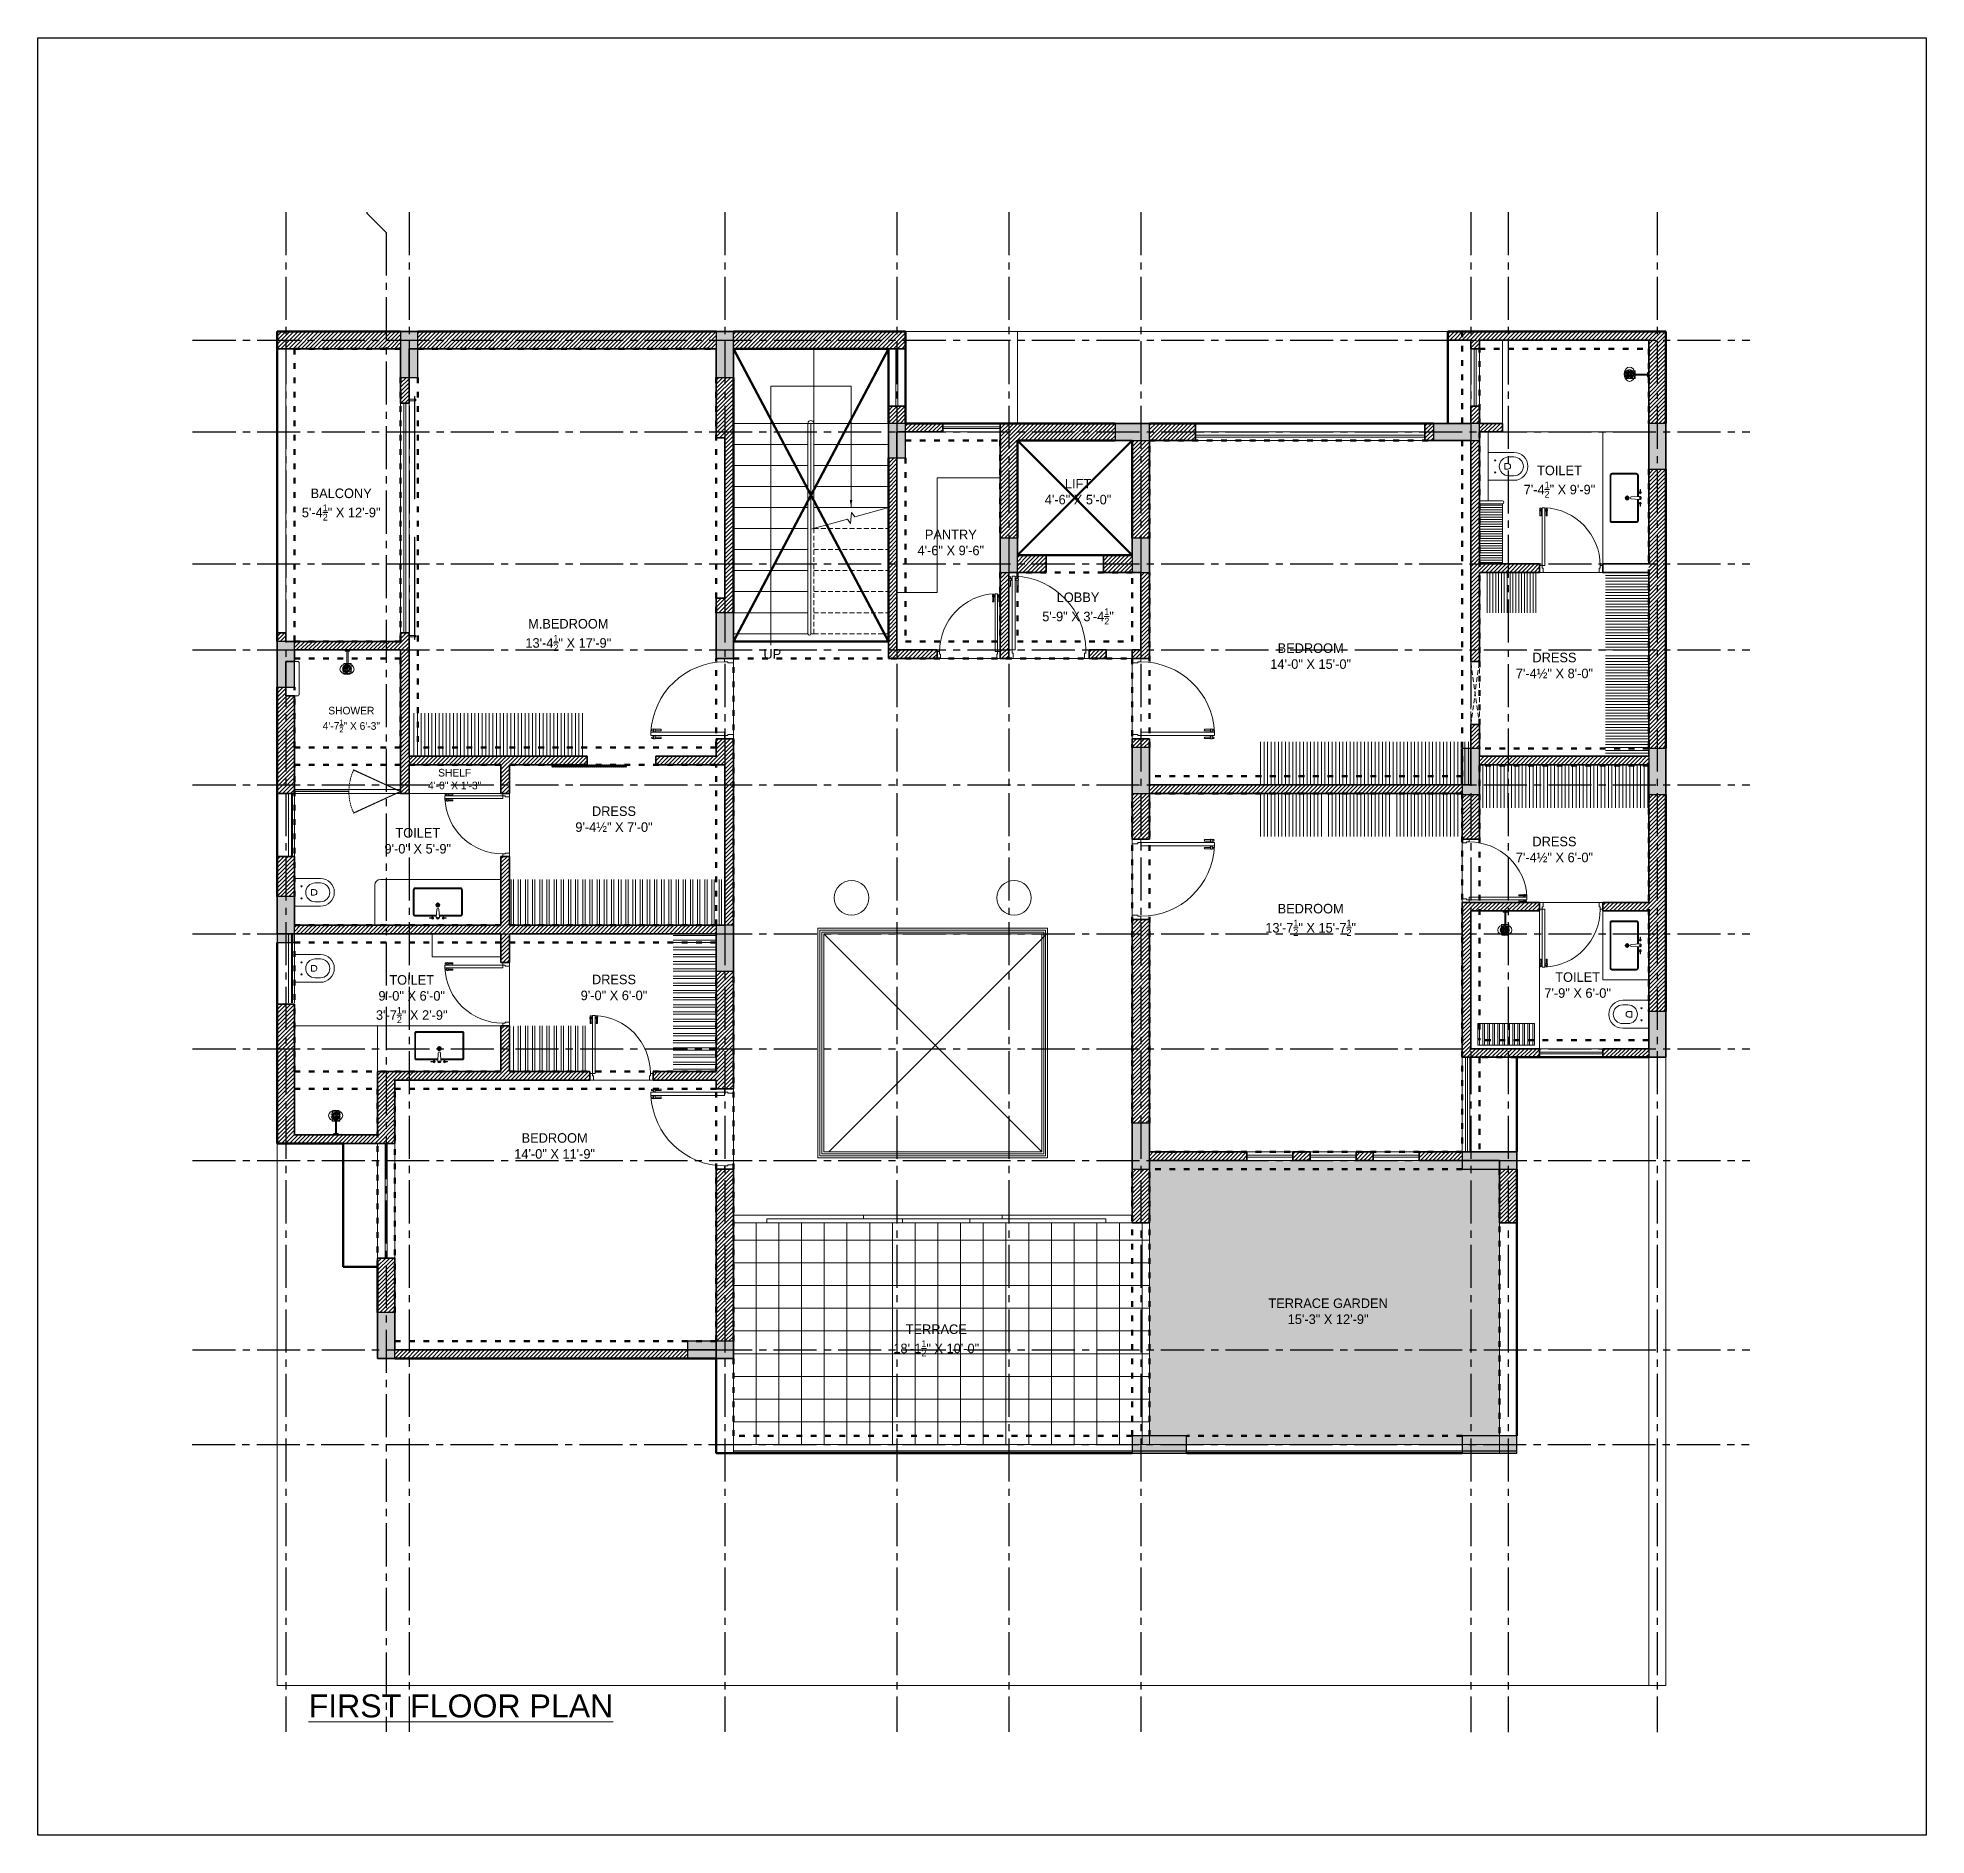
# Model space of a CAD drawing. Header units: inches. Extents: x 35 to 1023, y 179 to 1119.
import ezdxf

# ---------------------------------------------------------------- set-up
doc = ezdxf.new("R2010")
doc.units = ezdxf.units.IN
for name, pattern in [('ACAD_ISO03W100', [30, 12, -18]), ('CENTER2', [1.125, 0.75, -0.125, 0.125, -0.125]), ('DASHED2', [0.375, 0.25, -0.125]), ('HIDDEN', [0.375, 0.25, -0.125]), ('PLANS$0$SOLID', [0])]:
    doc.linetypes.add(name, pattern=pattern)
for name, color, linetype, lineweight in [('A-DOOR', 26, 'Continuous', 9), ('A-RAILING', 22, 'Continuous', 15), ('A-STAIR', 173, 'Continuous', 9), ('Centre Line', 251, 'CENTER2', 20), ('Column', 6, 'Continuous', 30), ('Column Hatch', 251, 'Continuous', 25), ('Fixtures', 202, 'Continuous', 15), ('G-text', 7, 'Continuous', 18), ('H', 252, 'Continuous', 9), ('hach', 8, 'Continuous', 5), ('hatch', 252, 'Continuous', 0), ('landscape', 85, 'Continuous', 5), ('PP-BEAM', 5, 'ACAD_ISO03W100', 50), ('PP-WALL', 7, 'Continuous', 35), ('projection', 24, 'HIDDEN', 9), ('window', 5, 'Continuous', 15)]:
    doc.layers.add(name, color=color, linetype=linetype, lineweight=lineweight)
doc.layers.add('PP-OUTER', color=7, linetype='Continuous')
doc.styles.get("Standard").update_dxf_attribs({"font": 'arial.ttf'})
doc.styles.add('TT', font='times.ttf')
doc.linetypes.add('ZIGZAG', pattern='A,0.0001,-0.2,[131,ltypeshp.shx,S=0.2,R=0,X=-0.2,Y=0],-0.4,[131,ltypeshp.shx,S=0.2,R=180,X=0.2,Y=0],-0.2', length=0.8001)
doc.dimstyles.new('A-DIM-100', dxfattribs={"dimtxt": 5, "dimasz": 2.25, "dimexe": 1, "dimexo": 1, "dimgap": 0, "dimtad": 0, "dimdec": 3, "dimzin": 3, "dimdsep": 46, "dimlunit": 4, "dimtxsty": 'Standard', "dimblk": 'ARCHTICK', "dimcen": 1, "dimdle": 1, "dimclrd": 256, "dimclre": 256, "dimclrt": 256, "dimadec": 0, "dimazin": 0, "dimtfac": 1, "dimtdec": 1, "dimtofl": 0, "dimtmove": 1, "dimatfit": 0, "dimfxl": 1, "dimtolj": 1, "dimtzin": 0, "dimlwd": -1, "dimlwe": -1, "dimarcsym": 1})
pattern_1 = [(90, (728.9695, 672.431), (-3.75, 7e-16), []), (90, (730.2195, 673.681), (-3.75, 7e-16), [])]
pattern_2 = [(45, (160.4695, 427.931), (-1.0606602, 1.0606602), [])]
pattern_3 = [(270, (-141195.5042, -55802.5492), (-1.875, -1e-16), [])]

msp = doc.modelspace()

# ---------------------------------------------------------------- texts
at = {"layer": 'G-text', "attachment_point": 2, "style": 'TT'}
for s, insert, char_height, width in [('\\A1;\\fCentury Gothic|b0|i0|c0|p34;TOILET\\P7\'-4{\\H0.7x;\\S1/2;}" X 9\'-9"', (830.82, 894.83), 5, 63.7798), ('\\A1;\\fCentury Gothic|b0|i0|c0|p34;BALCONY\\P5\'-4{\\H0.7x;\\S1/2;}" X 12\'-9"', (193.92, 882.84), 5, 63.7798), ('\\A1;\\fCentury Gothic|b0|i0|c0|p34;LIFT\\P4\'-6" X 5\'-0"', (579.14, 887.89), 5, 63.7798), ('\\A1;\\fCentury Gothic|b0|i0|c0|p34;PANTRY\\P4\'-6" X 9\'-6"', (512.63, 861.3), 5, 63.7798), ('\\A1;\\fCentury Gothic|b0|i0|c0|p34;LOBBY\\P5\'-9" X 3\'-4{\\H0.7x;\\S1/2;}"', (579.14, 828.49), 5, 63.7798), ('\\A1;\\fCentury Gothic|b0|i0|c0|p34;M.BEDROOM\\P13\'-4{\\H0.7x;\\S1/2;}" X 17\'-9"', (312.66, 814.63), 5, 63.7798), ('\\A1;\\fCentury Gothic|b0|i0|c0|p34;BEDROOM\\P14\'-0" X 15\'-0"', (700.76, 801.89), 5, 63.7798), ('\\A1;\\fCentury Gothic|b0|i0|c0|p34;UP', (419.32, 798.87), 5, 63.7798), ('\\A1;\\fCentury Gothic|b0|i0|c0|p34;DRESS\\P7\'-4½" X 8\'-0"', (828.2, 796.99), 5, 63.7798), ('\\A1;\\fCentury Gothic|b0|i0|c0|p34;SHOWER\\P4\'-7{\\H0.7x;\\S1/2;}" X 6\'-3"', (199.23, 768.72), 4, 63.7798), ('\\A1;\\fCentury Gothic|b0|i0|c0|p34;SHELF\\P4\'-0" X 1\'-3"', (253.25, 736.25), 4, 63.7798), ('\\A1;\\fCentury Gothic|b0|i0|c0|p34;DRESS\\P9\'-4½" X 7\'-0"', (336.54, 716.64), 5, 63.7798), ('\\A1;\\fCentury Gothic|b0|i0|c0|p34;TOILET\\P9\'-0" X 5\'-9"', (233.97, 705.31), 5, 63.7798), ('\\A1;\\fCentury Gothic|b0|i0|c0|p34;DRESS\\P7\'-4½" X 6\'-0"', (828.2, 700.77), 5, 63.7798), ('\\A1;\\fCentury Gothic|b0|i0|c0|p34;BEDROOM\\P13\'-7{\\H0.7x;\\S1/2;}" X 15\'-7{\\H0.7x;\\S1/2;}"', (700.76, 665.66), 5, 63.7798), ('\\A1;\\fCentury Gothic|b0|i0|c0|p34;TOILET\\P9\'-0" X 6\'-0"\\P3\'-7{\\H0.7x;\\S1/2;}" X 2\'-9"', (230.81, 628.39), 5, 63.7798), ('\\A1;\\fCentury Gothic|b0|i0|c0|p34;DRESS\\P9\'-0" X 6\'-0"', (336.54, 628.63), 5, 63.7798), ('\\A1;\\fCentury Gothic|b0|i0|c0|p34;TOILET\\P7\'-9" X 6\'-0"', (840.32, 629.87), 5, 63.7798), ('\\A1;\\fCentury Gothic|b0|i0|c0|p34;BEDROOM\\P14\'-0" X 11\'-9"', (305.52, 545.74), 5, 63.7798), ('\\A1;\\fCentury Gothic|b0|i0|c0|p34;TERRACE GARDEN\\P15\'-3" X 12\'-9"', (709.88, 459.3), 5, 63.7798), ('\\A1;\\fCentury Gothic|b0|i0|c0|p34;TERRACE\\P18\'-1{\\H0.7x;\\S1/2;}" X 10\'-0"', (505.02, 445.73), 5, 63.7798), ('\\pxt2.916667;{\\A1;\\fArial|b0|i0|c0|p34;\\LFIRST FLOOR PLAN}', (256.54, 252.24), 12, 184.7488)]:
    msp.add_mtext(s, dxfattribs=dict(at, insert=insert, char_height=char_height, width=width))

# ---------------------------------------------------------------- blocks, each defined once
blk = doc.blocks.new('DOOR 36')
for p, q in [((0.15, 35.82), (0.15, 36.24)), ((1.31, 35.82), (0.15, 35.82)), ((1.31, 35.12), (0.15, 35.12)), ((0.15, 32.79), (0.15, 35.12)), ((0.78, 35.82), (0.78, 36.24)), ((0.78, 32.79), (0.78, 35.12)), ((1.4, 35.98), (1.31, 35.98)), ((1.31, 35.98), (1.31, 34.99)), ((1.31, 34.99), (1.4, 34.99)), ((1.49, 36.16), (1.4, 36.16)), ((1.4, 36.16), (1.4, 34.87)), ((1.4, 34.99), (1.4, 35.98)), ((1.4, 34.87), (1.49, 34.87)), ((1.49, 34.87), (1.49, 36.16)), ((2.95, 36.16), (3.05, 36.16)), ((2.95, 34.87), (2.95, 36.16)), ((3.05, 34.87), (2.95, 34.87)), ((3.05, 36.16), (3.05, 34.87)), ((3.05, 35.98), (3.14, 35.98)), ((3.05, 34.99), (3.05, 35.98)), ((3.14, 34.99), (3.05, 34.99)), ((3.14, 35.98), (3.14, 34.99)), ((3.14, 35.82), (4.29, 35.82)), ((3.14, 35.12), (4.29, 35.12)), ((3.66, 35.82), (3.66, 36.24)), ((3.66, 32.79), (3.66, 35.12)), ((4.29, 35.82), (4.29, 36.24)), ((4.29, 32.79), (4.29, 35.12)), ((1.49, 3.93), (0, 3.93)), ((0, 3.93), (0, 0)), ((0, 0), (1.97, 0)), ((1.49, 2.48), (1.49, 3.93)), ((1.97, 2.48), (1.49, 2.48)), ((1.97, 0), (1.97, 2.48)), ((34.51, 2.48), (34.03, 2.48)), ((34.03, 2.48), (34.03, 0)), ((34.03, 0), (36, 0)), ((36, 3.93), (34.51, 3.93)), ((34.51, 3.93), (34.51, 2.48)), ((36, 0), (36, 3.93))]:
    blk.add_line(p, q)
at = {"color": 252, "lineweight": 5}
blk.add_line((1.97, 0), (34.03, 0), dxfattribs=at)
blk.add_lwpolyline([(2.95, 36.94), (2.95, 3.93), (1.49, 3.93), (1.49, 36.94)], close=True)
for centre, radius, start, end in [((0.48, 35.47), 0.484, 133.05647, 226.94353), ((0.47, 36.38), 0.346, 335.23849, 204.76151), ((3.98, 36.38), 0.346, 335.23849, 204.76151), ((3.96, 35.47), 0.484, 313.05647, 46.94353), ((0.47, 32.65), 0.346, 155.23849, 24.76151), ((3.98, 32.65), 0.346, 155.23849, 24.76151)]:
    blk.add_arc(centre, radius, start, end)
at = {"linetype": 'Continuous', "ltscale": 0.25}
blk.add_arc((1.44, 3.91), 33.07, 0.04021, 87.37776, dxfattribs=at)
blk = doc.blocks.new('PLANS$0$A$C2D802085')
for points in [[(-185, 0), (-185, -345, 1), (185, -345), (185, 0)], [(125, -275), (125, -345, -1), (-125, -345), (-125, -275, -1)], [(-37.5, -262.5), (-37.5, -225), (37.5, -225), (37.5, -262.5, -1)]]:
    blk.add_lwpolyline(points, format="xyb", close=True)
for centre in [(-80, -95), (80, -95)]:
    blk.add_circle(centre, 7.5)
blk = doc.blocks.new('A$C36E0286A')
for p, q in [((-5.8, -0.45), (-7.3, -0.45)), ((-7.3, -0.68), (-5.8, -0.68)), ((-3.82, -0.82), (-3.55, -5.29)), ((-2.18, -0.82), (-2.45, -5.29)), ((-0.2, -0.45), (1.3, -0.45)), ((1.3, -0.68), (-0.2, -0.68))]:
    blk.add_line(p, q)
at = {"linetype": 'Continuous'}
for p, q in [((-1.75, -7.48), (-4.25, -7.48)), ((-3, -8.73), (-3, -6.23))]:
    blk.add_line(p, q, dxfattribs=at)
for points in [[(-2.22, -1.52), (9, -1.52, -0.414214), (10, -2.52), (10, -15.52, -0.414214), (9, -16.52), (-15, -16.52, -0.414214), (-16, -15.52), (-16, -2.52, -0.414214), (-15, -1.52), (-3.78, -1.52)], [(-2.25, -2.02), (9, -2.02, -0.414214), (9.5, -2.52), (9.5, -15.52, -0.414214), (9, -16.02), (-15, -16.02, -0.414214), (-15.5, -15.52), (-15.5, -2.52, -0.414214), (-15, -2.02), (-3.75, -2.02)]]:
    blk.add_lwpolyline(points, format="xyb", dxfattribs=at)
for radius in [1, 0.75]:
    blk.add_circle((-3, -7.48), radius, dxfattribs=at)
blk.add_circle((-3, -0.63), 0.274)
for centre, radius, start, end in [((-3, -0.82), 0.821, 343.55162, 196.44838), ((-7.3, -0.57), 0.117, 90, 270), ((-5.78, -0.57), 0.547, 192.35461, 167.60722), ((-5.8, -0.57), 0.117, 270, 90), ((-3, -5.29), 0.547, 180, 0), ((-0.22, -0.57), 0.547, 12.39278, 347.64539), ((-0.2, -0.57), 0.117, 90, 270), ((1.3, -0.57), 0.117, 270, 90)]:
    blk.add_arc(centre, radius, start, end)
blk = doc.blocks.new('A$C01EB0BB3')
at = {"layer": 'Fixtures', "color": 0, "lineweight": 5, "ltscale": 4}
for p, q in [((2.41, 12.87), (4.65, 12.87)), ((2.41, 12.3), (2.41, 12.87)), ((4.65, 12.3), (2.41, 12.3)), ((3.25, 5.86), (3.25, 12.3)), ((3.81, 5.86), (3.81, 12.3)), ((4.65, 12.87), (4.65, 12.3)), ((5.5, 5.86), (1.56, 5.86)), ((1.56, 5.86), (1.56, 0.57)), ((1.56, 0.57), (5.5, 0.57)), ((5.5, 0.57), (5.5, 5.86))]:
    blk.add_line(p, q, dxfattribs=at)
for centre, major_axis, ratio, start_param, end_param in [((3.74, 2.84), (-3.74, 0), 0.759259, 4.712389, 10.995574), ((1.41, 2.84), (0.0364, 0.0364), 1, 4.712389, 10.995574), ((1.41, 2.84), (0.0364, 0.0364), 1, 4.712389, 10.995574), ((1.45, 3.29), (0.0364, 0.0364), 1, 4.712389, 10.995574), ((1.45, 2.39), (0.0364, 0.0364), 1, 4.712389, 10.995574), ((1.59, 3.74), (0.0364, 0.0364), 1, 4.712389, 10.995574), ((1.59, 1.95), (0.0364, 0.0364), 1, 4.712389, 10.995574), ((1.8, 2.84), (0.0364, 0.0364), 1, 4.712389, 10.995574), ((1.8, 2.84), (0.0364, 0.0364), 1, 4.712389, 10.995574), ((1.8, 4.14), (-0.0364, 0.0364), 1, 4.712389, 10.995574), ((1.8, 1.54), (-0.0364, 0.0364), 1, -1.570796, 4.712389), ((1.83, 3.22), (0.0364, 0.0364), 1, 4.712389, 10.995574), ((1.83, 2.47), (0.0364, 0.0364), 1, 4.712389, 10.995574), ((1.94, 3.59), (0.0364, 0.0364), 1, 4.712389, 10.995574), ((1.94, 2.1), (-0.0364, 0.0364), 1, -1.570796, 4.712389), ((2.09, 4.49), (-0.0364, 0.0364), 1, -1.570796, 4.712389), ((2.09, 1.19), (-0.0364, 0.0364), 1, 4.712389, 10.995574), ((2.13, 3.93), (0.0364, 0.0364), 1, 4.712389, 10.995574), ((2.13, 1.76), (0.0364, 0.0364), 1, 4.712389, 10.995574), ((2.19, 2.84), (0.0364, 0.0364), 1, 4.712389, 10.995574), ((2.19, 2.84), (0.0364, 0.0364), 1, 4.712389, 10.995574), ((2.22, 3.14), (0.0364, 0.0364), 1, 4.712389, 10.995574), ((2.22, 2.54), (-0.0364, 0.0364), 1, -1.570796, 4.712389), ((2.3, 3.44), (0.0364, 0.0364), 1, 4.712389, 10.995574), ((2.3, 2.25), (0.0364, 0.0364), 1, 4.712389, 10.995574), ((2.37, 4.22), (0.0364, 0.0364), 1, 4.712389, 10.995574), ((2.37, 1.47), (0.0364, 0.0364), 1, 4.712389, 10.995574), ((2.44, 4.78), (0.0364, 0.0364), 1, 4.712389, 10.995574), ((2.45, 3.71), (0.0364, 0.0364), 1, 4.712389, 10.995574), ((2.45, 1.97), (-0.0364, 0.0364), 1, -1.570796, 4.712389), ((2.44, 0.9), (0.0364, 0.0364), 1, 4.712389, 10.995574), ((2.58, 2.84), (0.0364, 0.0364), 1, 4.712389, 10.995574), ((2.58, 2.84), (0.0364, 0.0364), 1, 4.712389, 10.995574), ((2.6, 3.07), (0.0364, 0.0364), 1, 4.712389, 10.995574), ((2.6, 2.62), (-0.0364, 0.0364), 1, -1.570796, 4.712389), ((2.64, 3.94), (-0.0364, 0.0364), 1, -1.570796, 4.712389), ((2.64, 1.74), (0.0364, 0.0364), 1, 4.712389, 10.995574), ((2.66, 4.46), (0.0364, 0.0364), 1, 4.712389, 10.995574), ((2.66, 1.23), (0.0364, 0.0364), 1, 4.712389, 10.995574), ((2.66, 3.29), (-0.0364, 0.0364), 1, -1.570796, 4.712389), ((2.66, 2.4), (-0.0364, 0.0364), 1, 4.712389, 10.995574), ((2.77, 3.49), (-0.0364, 0.0364), 1, 4.712389, 10.995574), ((2.77, 2.19), (-0.0364, 0.0364), 1, -1.570796, 4.712389), ((2.85, 5), (0.0364, 0.0364), 1, 4.712389, 10.995574), ((2.85, 0.68), (-0.0364, 0.0364), 1, -1.570796, 4.712389), ((2.88, 4.14), (0.0364, 0.0364), 1, 4.712389, 10.995574), ((2.88, 1.55), (-0.0364, 0.0364), 1, -1.570796, 4.712389), ((2.92, 3.67), (0.0364, 0.0364), 1, 4.712389, 10.995574), ((2.92, 2.02), (-0.0364, 0.0364), 1, -1.570796, 4.712389), ((2.96, 2.84), (-0.0364, 0.0364), 1, 4.712389, 10.995574), ((2.96, 2.84), (-0.0364, 0.0364), 1, -1.570796, 4.712389), ((3, 4.64), (-0.0364, 0.0364), 1, 4.712389, 10.995574), ((3, 1.04), (-0.0364, 0.0364), 1, -1.570796, 4.712389), ((3.02, 3.14), (-0.0364, 0.0364), 1, 4.712389, 10.995574), ((3.02, 2.55), (-0.0364, 0.0364), 1, -1.570796, 4.712389), ((3.09, 3.81), (-0.0364, 0.0364), 1, -1.570796, 4.712389), ((3.09, 1.87), (0.0364, 0.0364), 1, 4.712389, 10.995574), ((3.15, 4.28), (0.0364, 0.0364), 1, 4.712389, 10.995574), ((3.15, 1.4), (0.0364, 0.0364), 1, 4.712389, 10.995574), ((3.19, 3.39), (0.0364, 0.0364), 1, 4.712389, 10.995574), ((3.19, 2.29), (0.0364, 0.0364), 1, 4.712389, 10.995574), ((3.29, 5.13), (0.0364, 0.0364), 1, 4.712389, 10.995574), ((3.3, 3.92), (0.0364, 0.0364), 1, 4.712389, 10.995574), ((3.3, 1.76), (0.0364, 0.0364), 1, 4.712389, 10.995574), ((3.29, 0.55), (0.0364, 0.0364), 1, 4.712389, 10.995574), ((3.35, 2.84), (0.0364, 0.0364), 1, 4.712389, 10.995574), ((3.35, 2.84), (0.0364, 0.0364), 1, 4.712389, 10.995574), ((3.37, 4.75), (-0.0364, 0.0364), 1, -1.570796, 4.712389), ((3.37, 0.93), (-0.0364, 0.0364), 1, 4.712389, 10.995574), ((3.44, 4.37), (-0.0364, 0.0364), 1, 4.712389, 10.995574), ((3.45, 3.56), (-0.0364, 0.0364), 1, 4.712389, 10.995574), ((3.45, 2.12), (-0.0364, 0.0364), 1, -1.570796, 4.712389), ((3.44, 1.31), (0.0364, 0.0364), 1, 4.712389, 10.995574), ((3.47, 3.12), (-0.0364, 0.0364), 1, -1.570796, 4.712389), ((3.47, 2.57), (-0.0364, 0.0364), 1, 4.712389, 10.995574), ((3.52, 3.99), (-0.0364, 0.0364), 1, -1.570796, 4.712389), ((3.52, 1.7), (0.0364, 0.0364), 1, 4.712389, 10.995574), ((3.74, 5.18), (-0.0364, 0.0364), 1, -1.570796, 4.712389), ((3.74, 4.79), (0.0364, 0.0364), 1, 4.712389, 10.995574), ((3.74, 4.4), (0.0364, 0.0364), 1, 4.712389, 10.995574), ((3.74, 4.01), (0.0364, 0.0364), 1, 4.712389, 10.995574), ((3.74, 3.62), (0.0364, 0.0364), 1, 4.712389, 10.995574), ((3.74, 3.23), (-0.0364, 0.0364), 1, -1.570796, 4.712389), ((3.74, 2.45), (-0.0364, 0.0364), 1, 4.712389, 10.995574), ((3.74, 2.06), (0.0364, 0.0364), 1, 4.712389, 10.995574), ((3.74, 1.67), (0.0364, 0.0364), 1, 4.712389, 10.995574), ((3.74, 1.28), (-0.0364, 0.0364), 1, -1.570796, 4.712389), ((3.74, 0.9), (0.0364, 0.0364), 1, 4.712389, 10.995574), ((3.74, 0.51), (-0.0364, 0.0364), 1, 4.712389, 10.995574), ((3.97, 3.99), (0.0364, 0.0364), 1, 4.712389, 10.995574), ((3.97, 1.7), (0.0364, 0.0364), 1, 4.712389, 10.995574), ((4.02, 3.12), (-0.0364, 0.0364), 1, 4.712389, 10.995574), ((4.02, 2.57), (-0.0364, 0.0364), 1, -1.570796, 4.712389), ((4.04, 3.56), (-0.0364, 0.0364), 1, 4.712389, 10.995574), ((4.04, 2.12), (-0.0364, 0.0364), 1, -1.570796, 4.712389), ((4.04, 4.37), (-0.0364, 0.0364), 1, -1.570796, 4.712389), ((4.04, 1.31), (0.0364, 0.0364), 1, 4.712389, 10.995574), ((4.12, 4.75), (-0.0364, 0.0364), 1, -1.570796, 4.712389), ((4.12, 0.93), (-0.0364, 0.0364), 1, 4.712389, 10.995574), ((4.13, 2.84), (0.0364, 0.0364), 1, 4.712389, 10.995574), ((4.13, 2.84), (0.0364, 0.0364), 1, 4.712389, 10.995574), ((4.19, 3.92), (0.0364, 0.0364), 1, 4.712389, 10.995574), ((4.19, 1.76), (0.0364, 0.0364), 1, 4.712389, 10.995574), ((4.2, 5.13), (0.0364, 0.0364), 1, 4.712389, 10.995574), ((4.2, 0.55), (0.0364, 0.0364), 1, 4.712389, 10.995574), ((4.29, 3.39), (0.0364, 0.0364), 1, 4.712389, 10.995574), ((4.29, 2.29), (0.0364, 0.0364), 1, 4.712389, 10.995574), ((4.34, 4.28), (0.0364, 0.0364), 1, 4.712389, 10.995574), ((4.34, 1.4), (0.0364, 0.0364), 1, 4.712389, 10.995574), ((4.39, 3.81), (0.0364, 0.0364), 1, 4.712389, 10.995574), ((4.39, 1.87), (0.0364, 0.0364), 1, 4.712389, 10.995574), ((4.46, 3.14), (-0.0364, 0.0364), 1, -1.570796, 4.712389), ((4.46, 2.54), (-0.0364, 0.0364), 1, 4.712389, 10.995574), ((4.49, 4.64), (-0.0364, 0.0364), 1, -1.570796, 4.712389), ((4.49, 1.04), (-0.0364, 0.0364), 1, 4.712389, 10.995574), ((4.52, 2.84), (-0.0364, 0.0364), 1, 4.712389, 10.995574), ((4.52, 2.84), (-0.0364, 0.0364), 1, -1.570796, 4.712389), ((4.57, 3.67), (0.0364, 0.0364), 1, 4.712389, 10.995574), ((4.57, 2.02), (-0.0364, 0.0364), 1, -1.570796, 4.712389), ((4.61, 4.14), (-0.0364, 0.0364), 1, -1.570796, 4.712389), ((4.61, 1.55), (-0.0364, 0.0364), 1, 4.712389, 10.995574), ((4.64, 5), (0.0364, 0.0364), 1, 4.712389, 10.995574), ((4.64, 0.68), (-0.0364, 0.0364), 1, -1.570796, 4.712389), ((4.71, 3.49), (0.0364, 0.0364), 1, 4.712389, 10.995574), ((4.71, 2.19), (0.0364, 0.0364), 1, 4.712389, 10.995574), ((4.83, 4.46), (-0.0364, 0.0364), 1, -1.570796, 4.712389), ((4.82, 3.29), (0.0364, 0.0364), 1, 4.712389, 10.995574), ((4.82, 2.4), (-0.0364, 0.0364), 1, -1.570796, 4.712389), ((4.83, 1.23), (-0.0364, 0.0364), 1, 4.712389, 10.995574), ((4.84, 3.94), (-0.0364, 0.0364), 1, 4.712389, 10.995574), ((4.84, 1.74), (0.0364, 0.0364), 1, 4.712389, 10.995574), ((4.89, 3.07), (-0.0364, 0.0364), 1, 4.712389, 10.995574), ((4.89, 2.62), (-0.0364, 0.0364), 1, -1.570796, 4.712389), ((4.91, 2.84), (0.0364, 0.0364), 1, 4.712389, 10.995574), ((4.91, 2.84), (0.0364, 0.0364), 1, 4.712389, 10.995574), ((5.04, 3.71), (-0.0364, 0.0364), 1, -1.570796, 4.712389), ((5.04, 1.97), (-0.0364, 0.0364), 1, 4.712389, 10.995574), ((5.05, 4.78), (-0.0364, 0.0364), 1, 4.712389, 10.995574), ((5.05, 0.9), (-0.0364, 0.0364), 1, -1.570796, 4.712389), ((5.12, 4.22), (0.0364, 0.0364), 1, 4.712389, 10.995574), ((5.12, 1.47), (0.0364, 0.0364), 1, 4.712389, 10.995574), ((5.18, 3.44), (-0.0364, 0.0364), 1, -1.570796, 4.712389), ((5.18, 2.25), (-0.0364, 0.0364), 1, 4.712389, 10.995574), ((5.27, 3.14), (0.0364, 0.0364), 1, 4.712389, 10.995574), ((5.27, 2.54), (0.0364, 0.0364), 1, 4.712389, 10.995574), ((5.3, 2.84), (0.0364, 0.0364), 1, 4.712389, 10.995574), ((5.3, 2.84), (0.0364, 0.0364), 1, 4.712389, 10.995574), ((5.36, 3.93), (0.0364, 0.0364), 1, 4.712389, 10.995574), ((5.36, 1.76), (0.0364, 0.0364), 1, 4.712389, 10.995574), ((5.4, 4.49), (-0.0364, 0.0364), 1, -1.570796, 4.712389), ((5.4, 1.19), (-0.0364, 0.0364), 1, 4.712389, 10.995574), ((5.54, 3.59), (0.0364, 0.0364), 1, 4.712389, 10.995574), ((5.54, 2.1), (0.0364, 0.0364), 1, 4.712389, 10.995574), ((5.65, 3.22), (0.0364, 0.0364), 1, 4.712389, 10.995574), ((5.65, 2.47), (0.0364, 0.0364), 1, 4.712389, 10.995574), ((5.68, 4.14), (-0.0364, 0.0364), 1, -1.570796, 4.712389), ((5.69, 2.84), (0.0364, 0.0364), 1, 4.712389, 10.995574), ((5.69, 2.84), (0.0364, 0.0364), 1, 4.712389, 10.995574), ((5.68, 1.54), (-0.0364, 0.0364), 1, 4.712389, 10.995574), ((5.9, 3.74), (-0.0364, 0.0364), 1, -1.570796, 4.712389), ((5.9, 1.95), (0.0364, 0.0364), 1, 4.712389, 10.995574), ((6.04, 3.29), (0.0364, 0.0364), 1, 4.712389, 10.995574), ((6.04, 2.39), (0.0364, 0.0364), 1, 4.712389, 10.995574), ((6.08, 2.84), (0.0364, 0.0364), 1, 4.712389, 10.995574), ((6.08, 2.84), (0.0364, 0.0364), 1, 4.712389, 10.995574)]:
    blk.add_ellipse(centre, major_axis=major_axis, ratio=ratio, start_param=start_param, end_param=end_param, dxfattribs=at)
blk = doc.blocks.new('_ArchTick')
at = {"color": 0, "const_width": 0.15}
blk.add_lwpolyline([(-0.5, -0.5), (0.5, 0.5)], dxfattribs=at)
blk = doc.blocks.new('Column Layout')
at = {"layer": 'Column Hatch', "ltscale": 10}
h = blk.add_hatch(color=253, dxfattribs=at)
h.dxf.hatch_style = 1
h.paths.add_polyline_path([(141194.07, -55475.19), (141194.07, -55499.19), (141203.07, -55499.19), (141203.07, -55475.19)])
h = blk.add_hatch(color=253, dxfattribs=at)
h.dxf.hatch_style = 1
h.paths.add_polyline_path([(141359.04, -55499.19), (141359.04, -55475.19), (141368.04, -55475.19), (141368.04, -55499.19)])
h = blk.add_hatch(color=253, dxfattribs=at)
h.dxf.hatch_style = 1
h.paths.add_polyline_path([(141449.04, -55541.19), (141449.04, -55523.19), (141458.04, -55523.19), (141458.04, -55541.19)])
h = blk.add_hatch(color=253, dxfattribs=at)
h.dxf.hatch_style = 1
h.paths.add_polyline_path([(141567.54, -55523.19), (141567.54, -55532.19), (141585.54, -55532.19), (141585.54, -55523.19)])
h = blk.add_hatch(color=253, dxfattribs=at)
h.dxf.hatch_style = 1
h.paths.add_polyline_path([(141734.04, -55523.19), (141734.04, -55532.19), (141758.04, -55532.19), (141758.04, -55523.19)])
h = blk.add_hatch(color=253, dxfattribs=at)
h.dxf.hatch_style = 1
h.paths.add_polyline_path([(141846.54, -55547.19), (141846.54, -55523.19), (141855.54, -55523.19), (141855.54, -55547.19)])
h = blk.add_hatch(color=253, dxfattribs=at)
h.dxf.hatch_style = 1
h.paths.add_polyline_path([(141507.5, -55601.19), (141507.5, -55583.19), (141516.5, -55583.19), (141516.5, -55601.19)])
h = blk.add_hatch(color=253, dxfattribs=at)
h.dxf.hatch_style = 1
h.paths.add_polyline_path([(141576.54, -55601.19), (141576.54, -55583.19), (141585.54, -55583.19), (141585.54, -55601.19)])
h = blk.add_hatch(color=253, dxfattribs=at)
h.dxf.hatch_style = 1
h.paths.add_polyline_path([(141359.04, -55646.19), (141368.04, -55646.19), (141368.04, -55622.19), (141359.04, -55622.19)])
h = blk.add_hatch(color=253, dxfattribs=at)
h.dxf.hatch_style = 1
h.paths.add_polyline_path([(141129.54, -55661.19), (141129.54, -55637.19), (141138.54, -55637.19), (141138.54, -55661.19)])
h = blk.add_hatch(color=253, dxfattribs=at)
h.dxf.hatch_style = 1
h.paths.add_polyline_path([(141576.54, -55716.69), (141576.54, -55692.69), (141585.54, -55692.69), (141585.54, -55716.69)])
h = blk.add_hatch(color=253, dxfattribs=at)
h.dxf.hatch_style = 1
h.paths.add_polyline_path([(141749.04, -55717.19), (141749.04, -55693.19), (141758.04, -55693.19), (141758.04, -55717.19)])
h = blk.add_hatch(color=253, dxfattribs=at)
h.dxf.hatch_style = 1
h.paths.add_polyline_path([(141846.54, -55717.19), (141846.54, -55693.19), (141855.54, -55693.19), (141855.54, -55717.19)])
h = blk.add_hatch(color=253, dxfattribs=at)
h.dxf.hatch_style = 1
h.paths.add_polyline_path([(141129.54, -55794.69), (141129.54, -55770.69), (141138.54, -55770.69), (141138.54, -55794.69)])
h = blk.add_hatch(color=253, dxfattribs=at)
h.dxf.hatch_style = 1
h.paths.add_polyline_path([(141359.04, -55809.69), (141359.04, -55785.69), (141368.04, -55785.69), (141368.04, -55809.69)])
h = blk.add_hatch(color=253, dxfattribs=at)
h.dxf.hatch_style = 1
h.paths.add_polyline_path([(141846.54, -55854.69), (141846.54, -55830.69), (141855.54, -55830.69), (141855.54, -55854.69)])
h = blk.add_hatch(color=253, dxfattribs=at)
h.dxf.hatch_style = 1
h.paths.add_polyline_path([(141576.5, -55913.19), (141576.5, -55889.19), (141585.5, -55889.19), (141585.5, -55913.19)])
h = blk.add_hatch(color=253, dxfattribs=at)
h.dxf.hatch_style = 1
h.paths.add_polyline_path([(141749.04, -55904.19), (141749.04, -55913.19), (141777.54, -55913.19), (141777.54, -55904.19)])
h = blk.add_hatch(color=253, dxfattribs=at)
h.dxf.hatch_style = 1
h.paths.add_polyline_path([(141182.04, -56012.19), (141182.04, -55988.19), (141191.04, -55988.19), (141191.04, -56012.19)])
h = blk.add_hatch(color=253, dxfattribs=at)
h.dxf.hatch_style = 1
h.paths.add_polyline_path([(141344.07, -56003.19), (141344.07, -56012.19), (141368.07, -56012.19), (141368.07, -56003.19)])
h = blk.add_hatch(color=253, dxfattribs=at)
h.dxf.hatch_style = 1
h.paths.add_polyline_path([(141576.5, -56052.69), (141576.5, -56061.69), (141605, -56061.69), (141605, -56052.69)])
h = blk.add_hatch(color=253, dxfattribs=at)
h.dxf.hatch_style = 1
h.paths.add_polyline_path([(141749.04, -56052.69), (141749.04, -56061.69), (141777.54, -56061.69), (141777.54, -56052.69)])
at = {"layer": 'Column', "ltscale": 10}
for points in [[(141203.07, -55475.19), (141194.07, -55475.19), (141194.07, -55499.19), (141203.07, -55499.19)], [(141359.04, -55499.19), (141368.04, -55499.19), (141368.04, -55475.19), (141359.04, -55475.19)], [(141449.04, -55541.19), (141458.04, -55541.19), (141458.04, -55523.19), (141449.04, -55523.19)], [(141567.54, -55523.19), (141567.54, -55532.19), (141585.54, -55532.19), (141585.54, -55523.19)], [(141734.04, -55523.19), (141734.04, -55532.19), (141758.04, -55532.19), (141758.04, -55523.19)], [(141846.54, -55547.19), (141855.54, -55547.19), (141855.54, -55523.19), (141846.54, -55523.19)], [(141507.5, -55601.19), (141516.5, -55601.19), (141516.5, -55583.19), (141507.5, -55583.19)], [(141576.54, -55601.19), (141585.54, -55601.19), (141585.54, -55583.19), (141576.54, -55583.19)], [(141359.04, -55646.19), (141368.04, -55646.19), (141368.04, -55622.19), (141359.04, -55622.19)], [(141129.54, -55661.19), (141138.54, -55661.19), (141138.54, -55637.19), (141129.54, -55637.19)], [(141576.54, -55716.69), (141585.54, -55716.69), (141585.54, -55692.69), (141576.54, -55692.69)], [(141749.04, -55717.19), (141758.04, -55717.19), (141758.04, -55693.19), (141749.04, -55693.19)], [(141846.54, -55717.19), (141855.54, -55717.19), (141855.54, -55693.19), (141846.54, -55693.19)], [(141129.54, -55794.69), (141138.54, -55794.69), (141138.54, -55770.69), (141129.54, -55770.69)], [(141359.04, -55809.69), (141368.04, -55809.69), (141368.04, -55785.69), (141359.04, -55785.69)], [(141846.54, -55854.69), (141855.54, -55854.69), (141855.54, -55830.69), (141846.54, -55830.69)], [(141576.5, -55913.19), (141585.5, -55913.19), (141585.5, -55889.19), (141576.5, -55889.19)], [(141749.04, -55904.19), (141749.04, -55913.19), (141777.54, -55913.19), (141777.54, -55904.19)], [(141182.04, -56012.19), (141191.04, -56012.19), (141191.04, -55988.19), (141182.04, -55988.19)], [(141368.07, -56012.19), (141368.07, -56003.19), (141344.07, -56003.19), (141344.07, -56012.19)], [(141576.5, -56052.69), (141576.5, -56061.69), (141605, -56061.69), (141605, -56052.69)], [(141749.04, -56052.69), (141749.04, -56061.69), (141777.54, -56061.69), (141777.54, -56052.69)]]:
    blk.add_lwpolyline(points, close=True, dxfattribs=at)

# ---------------------------------------------------------------- hatches: boundary and pattern name
at = {"layer": 'A-STAIR', "ltscale": 10}
h = msp.add_hatch(dxfattribs=at)
h.set_pattern_fill('ANSI32', color=256, scale=7, angle=45)
h.set_pattern_definition([(90, (788.1058, 591.7234), (-2.625, 2e-16), []), (90, (788.9808, 592.5984), (-2.625, 2e-16), [])])
h.paths.add_polyline_path([(788.11, 603.13), (788.11, 591.72), (817.81, 591.72), (817.81, 603.13)])
at = {"layer": 'H', "ltscale": 10}
h = msp.add_hatch(dxfattribs=at)
h.set_pattern_fill('ANSI32', color=256, scale=10, angle=45, style=0)
h.set_pattern_definition(pattern_1)
h.paths.add_polyline_path([(394.47, 678.43), (281.97, 678.43), (281.97, 654.43), (394.47, 654.43)])
h = msp.add_hatch(dxfattribs=at)
h.set_pattern_fill('ANSI32', color=256, scale=10, angle=45, style=0)
h.set_pattern_definition(pattern_1)
h.paths.add_polyline_path([(282.97, 578.43), (282.97, 601.93), (283.58, 601.14), (284.6, 601.93), (302.97, 601.93), (321.34, 601.93), (322.36, 601.14), (322.97, 601.93), (322.97, 578.43)])
at = {"layer": 'hach', "linetype": 'ByBlock', "ltscale": 10}
h = msp.add_hatch(dxfattribs=at)
h.set_pattern_fill('ANSI31', color=256, scale=12)
h.set_pattern_definition(pattern_2)
h.paths.add_polyline_path([(607.47, 747.43), (616.46, 747.43), (616.46, 751.93), (607.46, 751.93), (607.46, 747.43)])
h.paths.add_polyline_path([(196.1, 798.43), (198.34, 798.43), (224.97, 798.43), (224.97, 738.43), (322.47, 738.43), (322.47, 742.93), (229.47, 742.93), (229.47, 807.43), (224.97, 807.43), (224.97, 802.93), (169.47, 802.93), (169.47, 798.43)])
h.paths.add_polyline_path([(784.47, 960.43), (784.47, 955.93), (788.97, 955.93), (788.97, 960.43), (877.47, 960.43), (877.47, 943.55), (877.47, 941.31), (877.47, 916.93), (886.47, 916.93), (886.47, 964.93), (779.97, 964.93), (779.97, 960.43)])
h.paths.add_polyline_path([(221.97, 540.43), (221.97, 573.43), (284.42, 573.43), (315.52, 573.43), (323.97, 573.43), (323.97, 577.93), (212.97, 577.93), (212.97, 544.93), (212.97, 540.43)])
h.paths.add_polyline_path([(394.47, 738.43), (394.47, 654.43), (398.97, 654.43), (398.97, 751.93), (389.97, 751.93), (389.97, 742.93), (358.47, 742.93), (358.47, 738.43)])
h.paths.add_polyline_path([(547.44, 856.93), (547.44, 907.93), (598.47, 907.93), (598.47, 916.93), (538.44, 916.93), (538.44, 856.93), (547.44, 856.93)])
h.paths.add_polyline_path([(779.97, 585.43), (820.47, 585.43), (820.47, 589.93), (784.47, 589.93), (784.47, 661.93), (788.97, 661.93), (788.97, 666.43), (812.47, 666.43, 0.015032), (812.5, 666.43), (812.47, 666.43), (788.97, 666.43), (779.97, 666.43), (779.97, 619.34), (779.97, 588.24), (779.97, 585.43)])
h.paths.add_polyline_path([(505.44, 793.93), (505.44, 798.43), (484.47, 798.43), (484.47, 898.93), (479.97, 898.93), (479.97, 793.93)])
h.paths.add_polyline_path([(356.97, 573.43), (389.97, 573.43), (389.97, 568.93), (398.97, 568.93), (398.97, 630.43), (389.97, 630.43), (389.97, 577.93), (356.97, 577.93)])
h.paths.add_polyline_path([(169.47, 649.93), (169.47, 654.43), (389.97, 654.43), (389.97, 649.93), (281.97, 649.93), (281.97, 645.43), (277.47, 645.43), (277.47, 649.93)])
h.paths.add_polyline_path([(160.47, 568.93), (169.47, 568.93), (169.47, 544.93), (212.97, 544.93), (212.97, 540.43), (160.47, 540.43)])
h.paths.add_polyline_path([(234, 955.93), (389.97, 955.93), (389.97, 964.93), (234, 964.93)])
h.paths.add_polyline_path([(877.47, 892.93), (877.47, 746.93), (886.47, 746.93), (886.47, 892.93)])
h.paths.add_polyline_path([(877.47, 722.93), (877.47, 609.43), (886.47, 609.43), (886.47, 722.93)])
h.paths.add_polyline_path([(389.97, 817.93), (389.97, 825.43), (394.47, 825.43), (394.47, 909.43), (389.97, 909.43), (389.97, 940.93), (398.97, 940.93), (398.97, 817.93), (389.97, 817.93)])
h.paths.add_polyline_path([(607.45, 550.93), (607.46, 657.43), (612.02, 657.43), (616.46, 657.43), (616.46, 636.43), (616.46, 564.43), (616.44, 550.93)])
h.paths.add_polyline_path([(398.97, 955.93), (488.97, 955.93), (488.97, 964.93), (398.97, 964.93)])
h.paths.add_polyline_path([(398.97, 436.93), (398.97, 526.93), (389.97, 526.93), (389.97, 436.93)])
h.paths.add_polyline_path([(616.47, 723.43), (616.47, 727.93), (779.97, 727.93), (779.97, 723.43)])
h.paths.add_polyline_path([(221.97, 427.93), (221.97, 432.43), (375, 432.43), (375, 427.93), (221.97, 427.93)])
h.paths.add_polyline_path([(160.47, 955.93), (160.47, 964.93), (225, 964.93), (224.97, 955.93), (169.47, 955.93), (164.97, 955.93)])
h.paths.add_polyline_path([(160.47, 723.43), (160.47, 778.93), (164.97, 778.93), (164.97, 774.43), (169.47, 774.43), (169.47, 723.43)])
h.paths.add_polyline_path([(784.47, 792.43), (788.97, 792.43), (788.97, 907.93), (784.47, 907.93), (784.47, 792.43)])
h.paths.add_polyline_path([(607.47, 856.93), (616.47, 856.93), (616.47, 907.93), (607.47, 907.93)])
h.paths.add_polyline_path([(788.97, 738.43), (788.97, 742.93), (790.47, 742.93), (791.97, 742.93), (853.47, 742.93), (854.97, 742.93), (877.47, 742.93), (877.47, 738.43), (827.72, 738.43), (826.72, 738.43)])
h.paths.add_polyline_path([(169.47, 568.93), (169.47, 613.18), (160.47, 613.18), (160.47, 568.93)])
h.paths.add_polyline_path([(607.44, 498.93), (607.44, 526.93), (616.44, 526.93), (616.44, 498.93)])
h.paths.add_polyline_path([(799.47, 498.93), (808.47, 498.93), (808.47, 526.93), (799.47, 526.93), (799.47, 498.93)])
h.paths.add_polyline_path([(212.97, 451.93), (221.97, 451.93), (221.97, 480.43), (212.97, 480.43)])
h.paths.add_polyline_path([(667.47, 531.43), (667.47, 535.93), (616.44, 535.93), (616.44, 531.43)])
h.paths.add_polyline_path([(542.94, 793.93), (542.94, 838.93), (538.44, 838.93), (538.44, 793.93)])
h.paths.add_polyline_path([(607.47, 699.43), (607.47, 723.43), (616.46, 723.43), (616.46, 699.43)])
h.paths.add_polyline_path([(616.47, 907.93), (640.47, 907.93), (640.47, 916.93), (616.47, 916.93)])
h.paths.add_polyline_path([(788.97, 699.43), (788.97, 722.93), (779.97, 722.93), (779.97, 699.43)])
h.paths.add_polyline_path([(169.47, 669.43), (169.47, 690.43), (160.47, 690.43), (160.47, 669.43)])
h.paths.add_polyline_path([(281.97, 654.43), (281.97, 690.43), (277.47, 690.43), (277.47, 654.43)])
h.paths.add_polyline_path([(788.97, 661.93), (820.47, 661.93), (820.47, 666.43), (812.5, 666.43), (812.47, 666.43), (788.97, 666.43)])
h.paths.add_polyline_path([(820.47, 838.93), (820.47, 843.43), (788.97, 843.43), (788.97, 838.93)])
h.paths.add_polyline_path([(281.97, 577.93), (281.97, 601.93), (277.47, 601.93), (277.47, 577.93)])
h.paths.add_polyline_path([(853.47, 589.93), (853.47, 585.43), (877.47, 585.43), (877.47, 589.93)])
h.paths.add_polyline_path([(853.47, 666.43), (853.47, 661.93), (877.47, 661.93), (877.47, 666.43)])
h.paths.add_polyline_path([(757.47, 531.43), (779.97, 531.43), (779.97, 535.93), (757.47, 535.93)])
h.paths.add_polyline_path([(508.44, 912.43), (508.44, 916.93), (488.97, 916.93), (488.97, 912.43)])
h.paths.add_polyline_path([(479.97, 925.93), (479.97, 916.93), (488.97, 916.93), (488.97, 925.93)])
h.paths.add_polyline_path([(224.97, 723.43), (224.97, 738.43), (229.47, 738.43), (229.47, 723.43)])
h.paths.add_polyline_path([(277.47, 723.43), (281.97, 723.43), (281.97, 738.43), (277.47, 738.43)])
h.paths.add_polyline_path([(229.47, 927.43), (229.47, 940.93), (224.97, 940.93), (224.97, 927.43)])
h.paths.add_polyline_path([(788.97, 746.93), (788.97, 759.43), (784.47, 759.43), (784.47, 746.93)])
h.paths.add_polyline_path([(800.97, 912.43), (800.97, 916.93), (788.97, 916.93), (788.97, 912.43)])
h.paths.add_polyline_path([(277.47, 634.93), (277.47, 645.43), (281.97, 645.43), (281.97, 634.93)])
h.paths.add_polyline_path([(691.47, 531.43), (700.47, 531.43), (700.47, 535.93), (691.47, 535.93)])
h.paths.add_polyline_path([(724.47, 531.43), (733.47, 531.43), (733.47, 535.93), (724.47, 535.93)])
h.paths.add_polyline_path([(788.97, 916.93), (788.97, 925.93), (784.47, 925.93), (784.47, 916.93)])
h.paths.add_polyline_path([(593.89, 793.93), (593.89, 798.43), (584.9, 798.43), (584.9, 793.93)])
h.paths.add_polyline_path([(764.97, 907.93), (764.97, 916.93), (760.47, 916.93), (760.47, 907.93)])
h.paths.add_polyline_path([(779.97, 960.43), (779.97, 964.93), (772.47, 964.93), (772.47, 960.43)])
at = {"layer": 'hach', "ltscale": 10}
h = msp.add_hatch(dxfattribs=at)
h.set_pattern_fill('ANSI31', color=256, scale=10, angle=135)
h.set_pattern_definition([(180, (-141191.0042, 57262.9112), (-2e-16, -1.25), [])])
h.paths.add_polyline_path([(788.97, 843.43), (800.97, 843.43), (800.97, 874.93), (788.97, 874.93)])
at = {"layer": 'hach', "linetype": 'ByBlock', "ltscale": 10}
h = msp.add_hatch(dxfattribs=at)
h.set_pattern_fill('ANSI31', color=256, scale=12)
h.set_pattern_definition(pattern_2)
h.paths.add_polyline_path([(607.46, 793.93), (612.02, 793.93), (616.46, 793.93), (616.47, 793.93), (616.47, 814.93), (616.47, 838.93), (616.47, 838.93), (611.94, 838.93), (611.94, 798.43), (607.44, 798.43), (607.44, 793.93), (607.46, 793.93)])
h.paths.add_polyline_path([(547.44, 838.93), (547.44, 847.93), (562.45, 847.93), (562.45, 838.93), (547.44, 838.93)])
h.paths.add_polyline_path([(592.45, 838.93), (607.47, 838.93), (607.47, 838.93), (607.47, 847.93), (592.45, 847.93)])
h.paths.add_polyline_path([(160.47, 802.93), (164.97, 802.93), (164.97, 807.43), (160.47, 807.43)])
at = {"layer": 'hach', "ltscale": 10}
h = msp.add_hatch(dxfattribs=at)
h.set_pattern_fill('ANSI31', color=256, scale=12, angle=45)
h.set_pattern_definition([(90, (-141191.0042, 57262.9112), (-1.5, 1e-16), [])])
h.paths.add_polyline_path([(819.47, 817.93), (819.47, 838.43), (791.97, 838.43), (791.97, 817.93)])
h = msp.add_hatch(dxfattribs=at)
h.set_pattern_fill('ANSI31', color=256, scale=12, angle=135)
h.set_pattern_definition([(180, (-141191.0042, 57262.9112), (-2e-16, -1.5), [])])
h.paths.add_polyline_path([(877.47, 742.93), (877.47, 796.43), (854.97, 796.43), (854.97, 754.93), (854.97, 742.93)])
h.paths.add_polyline_path([(854.97, 797.43), (877.47, 797.43), (877.47, 838.93), (854.97, 838.93)])
h = msp.add_hatch(dxfattribs=at)
h.set_pattern_fill('ANSI31', color=256, scale=15, angle=315)
h.set_pattern_definition(pattern_3)
h.paths.add_polyline_path([(321.47, 743.43), (321.47, 765.43), (276.47, 765.43), (276.47, 743.43)])
h.paths.add_polyline_path([(275.47, 743.43), (275.47, 765.43), (230.47, 765.43), (230.47, 743.43)])
h = msp.add_hatch(dxfattribs=at)
h.set_pattern_fill('ANSI31', color=256, scale=15, angle=315)
h.set_pattern_definition(pattern_3)
h.paths.add_polyline_path([(746.47, 728.43), (746.47, 750.43), (742.65, 750.43), (715.98, 750.43), (709.97, 750.43), (709.97, 728.43)])
h.paths.add_polyline_path([(708.97, 728.43), (708.97, 750.43), (678.98, 750.43), (672.97, 750.43), (672.97, 728.43)])
h.paths.add_polyline_path([(783.47, 728.43), (783.47, 750.43), (779.65, 750.43), (747.47, 750.43), (747.47, 728.43)])
h = msp.add_hatch(dxfattribs=at)
h.set_pattern_fill('ANSI31', color=256, scale=15, angle=315)
h.set_pattern_definition(pattern_3)
h.paths.add_polyline_path([(827.72, 715.93), (865.47, 715.93), (877.47, 715.93), (877.47, 738.43), (827.72, 738.43)])
h.paths.add_polyline_path([(826.72, 715.93), (826.72, 738.43), (788.97, 738.43), (788.97, 715.93)])
h = msp.add_hatch(dxfattribs=at)
h.set_pattern_fill('ANSI31', color=256, scale=15, angle=315)
h.set_pattern_definition(pattern_3)
h.paths.add_polyline_path([(743.47, 722.93), (743.47, 700.93), (731.36, 700.93), (720.44, 700.93), (708.47, 700.93), (708.47, 722.93)])
h.paths.add_polyline_path([(707.47, 722.93), (707.47, 700.93), (684.44, 700.93), (672.97, 700.93), (672.97, 722.93)])
h.paths.add_polyline_path([(778.97, 722.93), (778.97, 700.93), (767.36, 700.93), (744.47, 700.93), (744.47, 722.93)])
at = {"layer": 'hatch', "ltscale": 10}
h = msp.add_hatch(dxfattribs=at)
h.set_pattern_fill('ANSI31', color=256, scale=2, style=0)
h.set_pattern_definition([(45, (304.12245, 737.056), (-0.1767767, 0.1767767), [])])
h.paths.add_polyline_path([(343.12, 738.31), (304.12, 738.31), (304.12, 737.06), (343.12, 737.06)])
h = msp.add_hatch(dxfattribs=at)
h.set_pattern_fill('ANSI32', color=256, scale=10, angle=135, style=0)
h.set_pattern_definition([(180, (367.4695, 577.931), (-5e-16, -3.75), []), (180, (366.2195, 579.181), (-5e-16, -3.75), [])])
h.paths.add_polyline_path([(367.47, 614.43), (389.97, 614.43), (389.97, 649.93), (367.47, 649.93)])
h.paths.add_polyline_path([(389.97, 577.93), (389.97, 613.43), (367.47, 613.43), (367.47, 577.93)])
h = msp.add_hatch(dxfattribs=at)
h.set_pattern_fill('ANSI37', color=256, scale=95, angle=45, style=0)
h.set_pattern_definition([(90, (398.97, 382.931), (-11.875, 7e-16), []), (180, (398.97, 382.931), (-1e-15, -11.875), [])])
h.paths.add_polyline_path([(398.97, 382.93), (616.44, 382.93), (616.44, 498.93), (607.44, 498.93), (593.61, 498.93), (522.62, 498.93), (487.38, 498.93), (416.39, 498.93), (398.97, 498.93), (398.97, 427.93)])
at = {"layer": 'landscape', "ltscale": 10}
h = msp.add_hatch(dxfattribs=at)
h.set_pattern_fill('GRASS', color=256, scale=3, style=0)
h.set_pattern_definition([(90, (1772.036, -432.8171), (-2.1213203, 2.1213203), [0.5625, -3.6801407]), (45, (1772.036, -432.817), (-2.1213203, 2.1213203), [0.5625, -2.4375]), (135, (1772.036, -432.817), (-2.1213203, -2.1213203), [0.5625, -2.4375])])
h.paths.add_polyline_path([(799.47, 382.93), (799.47, 498.93), (799.47, 531.43), (616.44, 531.43), (616.44, 498.93), (616.44, 382.93)])

# ---------------------------------------------------------------- linework, layer by layer
at = {"layer": 'A-RAILING', "ltscale": 10}
for p, q in [((160.47, 964.93), (224.97, 964.93)), ((160.47, 964.93), (160.47, 964.93)), ((488.97, 964.93), (772.47, 964.93)), ((547.44, 916.93), (547.44, 964.93)), ((160.47, 807.43), (160.47, 955.93)), ((164.97, 807.43), (164.97, 955.93)), ((437.97, 806.93), (437.97, 916.93)), ((437.97, 916.93), (440.97, 916.93)), ((439.47, 806.93), (439.47, 916.93)), ((440.97, 861.91), (440.97, 916.93)), ((444.2, 533.93), (444.2, 651.93)), ((444.2, 651.93), (562.2, 651.93)), ((562.2, 533.93), (562.2, 651.93)), ((445.2, 534.93), (445.2, 650.93)), ((445.2, 650.93), (561.2, 650.93)), ((561.2, 534.93), (561.2, 650.93)), ((877.47, 585.43), (877.47, 256.93)), ((886.47, 585.43), (886.47, 256.93)), ((160.47, 256.93), (160.47, 540.43)), ((562.2, 533.93), (444.2, 533.93)), ((561.2, 534.93), (445.2, 534.93)), ((799.47, 498.93), (799.47, 378.43)), ((808.47, 498.93), (808.47, 378.43)), ((389.97, 427.93), (389.97, 378.43)), ((398.97, 427.93), (398.97, 378.43)), ((398.97, 378.43), (389.97, 378.43)), ((799.47, 382.93), (398.97, 382.93)), ((808.47, 378.43), (398.97, 378.43)), ((616.44, 256.93), (160.47, 256.93)), ((886.47, 256.93), (616.44, 256.93))]:
    msp.add_line(p, q, dxfattribs=at)
at = {"layer": 'A-RAILING', "linetype": 'HIDDEN', "ltscale": 10}
for p, q in [((772.47, 960.43), (772.47, 916.93)), ((440.97, 806.93), (440.97, 861.93)), ((440.97, 806.93), (439.47, 806.93)), ((788.97, 759.43), (784.47, 792.43)), ((784.47, 792.43), (784.47, 759.43)), ((784.47, 759.43), (788.97, 792.43)), ((788.97, 792.43), (788.97, 759.43)), ((194.97, 475.93), (194.97, 540.43)), ((212.97, 475.93), (194.97, 475.93))]:
    msp.add_line(p, q, dxfattribs=at)
at = {"layer": 'A-RAILING', "ltscale": 10}
for centre, radius, start, end in [((439.47, 916.93), 1.5, 0, 180), ((438.72, 806.93), 0.75, 180, 0)]:
    msp.add_arc(centre, radius, start, end, dxfattribs=at)
at = {"layer": 'A-STAIR', "ltscale": 10}
for p, q in [((800.97, 916.93), (800.97, 960.43)), ((440.97, 916.93), (440.97, 955.93)), ((437.97, 916.93), (398.97, 916.93)), ((440.97, 916.93), (479.97, 916.93)), ((760.47, 916.93), (640.47, 916.93)), ((793.47, 912.43), (793.47, 876.43)), ((800.97, 912.43), (877.47, 912.43)), ((853.47, 843.43), (853.47, 912.43)), ((437.97, 905.93), (398.97, 905.93)), ((440.97, 905.93), (479.97, 905.93)), ((437.97, 894.93), (398.97, 894.93)), ((440.97, 894.93), (479.97, 894.93)), ((437.97, 883.93), (398.97, 883.93)), ((440.97, 883.93), (479.97, 883.93)), ((505.47, 888.43), (538.44, 888.43)), ((505.47, 828.43), (505.47, 888.43)), ((437.97, 872.93), (398.97, 872.93)), ((440.97, 872.93), (479.97, 872.93)), ((462.39, 867.97), (479.97, 872.93)), ((788.97, 876.43), (793.47, 876.43)), ((788.97, 876.43), (800.97, 876.43)), ((788.97, 874.93), (800.97, 874.93)), ((800.97, 874.93), (800.97, 843.43)), ((437.97, 861.93), (398.97, 861.93)), ((439.47, 861.51), (458.54, 866.89)), ((437.97, 850.93), (398.97, 850.93)), ((437.97, 839.93), (398.97, 839.93)), ((592.45, 847.93), (562.45, 847.93)), ((437.97, 828.93), (398.97, 828.93)), ((484.47, 828.43), (505.47, 828.43)), ((437.97, 817.93), (398.97, 817.93)), ((437.97, 806.93), (398.97, 806.93)), ((164.97, 792.43), (170.97, 792.43)), ((171.97, 791.43), (171.97, 775.43)), ((164.97, 774.43), (170.97, 774.43)), ((160.47, 723.43), (160.47, 690.43)), ((224.97, 725.43), (169.47, 725.43)), ((224.97, 723.43), (169.47, 723.43)), ((277.47, 723.43), (229.47, 723.43)), ((211.47, 654.43), (211.47, 675.43)), ((214.47, 678.43), (277.47, 678.43)), ((820.47, 661.93), (820.47, 589.93)), ((853.47, 661.93), (853.47, 625.93)), ((443.2, 532.93), (443.2, 652.93)), ((443.2, 652.93), (563.2, 652.93)), ((563.2, 532.93), (563.2, 652.93)), ((160.47, 613.93), (160.47, 649.93)), ((241.47, 637.93), (241.47, 649.93)), ((446.2, 535.93), (446.2, 649.93)), ((446.2, 649.93), (560.2, 649.93)), ((560.2, 535.93), (560.2, 649.93)), ((277.47, 637.93), (241.47, 637.93)), ((877.47, 625.93), (853.47, 625.93)), ((169.47, 601.93), (277.47, 601.93)), ((212.97, 577.93), (212.97, 601.93)), ((808.47, 535.93), (808.47, 585.43)), ((560.2, 535.93), (446.2, 535.93)), ((563.2, 532.93), (443.2, 532.93)), ((616.44, 498.93), (616.44, 382.93))]:
    msp.add_line(p, q, dxfattribs=at)
at = {"layer": 'A-STAIR', "linetype": 'HIDDEN', "ltscale": 10}
for p, q in [((440.97, 861.93), (479.97, 861.93)), ((440.97, 850.93), (479.97, 850.93)), ((440.97, 839.93), (479.97, 839.93)), ((440.97, 828.93), (479.97, 828.93)), ((440.97, 817.93), (479.97, 817.93)), ((440.97, 806.93), (479.97, 806.93))]:
    msp.add_line(p, q, dxfattribs=at)
at = {"layer": 'A-STAIR', "ltscale": 10}
msp.add_lwpolyline([(458.54, 866.89), (460.25, 864.52), (460.69, 870.35), (462.39, 867.97)], dxfattribs=at)
msp.add_lwpolyline([(788.11, 603.13), (817.81, 603.13), (817.81, 591.72), (788.11, 591.72)], close=True, dxfattribs=at)
for centre, radius, start, end in [((800.97, 875.68), 0.75, 270, 90), ((170.97, 791.43), 1, 0, 90), ((170.97, 775.43), 1, 270, 0), ((214.47, 675.43), 3, 90, 180)]:
    msp.add_arc(centre, radius, start, end, dxfattribs=at)
at = {"layer": 'Centre Line', "lineweight": 25, "ltscale": 30}
for p, q in [((164.97, 1027.34), (164.97, 232.61)), ((207.51, 1026.69), (207.51, 1027.34)), ((229.47, 1027.34), (229.47, 232.61)), ((394.47, 1027.34), (394.47, 232.61)), ((484.44, 1027.34), (484.44, 232.61)), ((542.9, 1027.34), (542.9, 232.61)), ((611.94, 1027.34), (611.94, 232.61)), ((784.47, 1027.33), (784.47, 232.6)), ((803.94, 1027.33), (803.94, 232.6)), ((881.97, 1027.33), (881.97, 232.6)), ((207.51, 1026.69), (217.47, 1016.73)), ((217.47, 1016.73), (217.47, 232.61)), ((116.28, 960.43), (930.34, 960.43)), ((116.28, 912.43), (930.34, 912.43)), ((116.28, 843.43), (930.34, 843.43)), ((116.28, 798.43), (930.34, 798.43)), ((116.28, 727.93), (930.34, 727.93)), ((116.28, 649.93), (930.34, 649.93)), ((116.28, 589.93), (930.34, 589.93)), ((116.25, 531.43), (930.31, 531.43)), ((116.25, 432.43), (930.31, 432.43)), ((116, 382.93), (930.06, 382.93))]:
    msp.add_line(p, q, dxfattribs=at)
at = {"layer": 'hatch', "linetype": 'ZIGZAG', "ltscale": 10}
for p, q in [((232.23, 877.53), (232.23, 930.93)), ((232.43, 930.93), (232.23, 930.93)), ((232.43, 877.53), (232.43, 930.93)), ((232.43, 877.53), (232.23, 877.53)), ((232.23, 857.34), (232.23, 803.94)), ((232.43, 857.34), (232.23, 857.34)), ((232.43, 857.34), (232.43, 803.94)), ((232.43, 803.94), (232.23, 803.94))]:
    msp.add_line(p, q, dxfattribs=at)
at = {"layer": 'hatch', "ltscale": 10}
for p, q in [((446.2, 649.93), (560.2, 535.93)), ((562.82, 649.93), (448.82, 535.93)), ((367.47, 577.93), (365.97, 577.93))]:
    msp.add_line(p, q, dxfattribs=at)
at = {"layer": 'hatch', "linetype": 'ZIGZAG', "ltscale": 10}
for points in [[(229.47, 929.63), (232.93, 929.63), (232.93, 928.79), (229.47, 928.79)], [(229.47, 805.23), (232.93, 805.23), (232.93, 806.07), (229.47, 806.07)]]:
    msp.add_lwpolyline(points, close=True, dxfattribs=at)
at = {"layer": 'PP-BEAM', "color": 1, "linetype": 'Continuous', "ltscale": 0.25}
for p, q in [((224.97, 964.93), (160.47, 964.93)), ((160.47, 964.93), (160.47, 802.93)), ((233.97, 964.93), (389.97, 964.93)), ((398.97, 964.93), (488.97, 964.93)), ((488.97, 964.93), (488.97, 916.93)), ((772.47, 964.93), (886.47, 964.93)), ((772.47, 916.93), (772.47, 964.93)), ((886.47, 964.93), (886.47, 916.93)), ((398.97, 802.93), (479.97, 955.93)), ((398.97, 955.93), (479.97, 955.93)), ((398.97, 955.93), (479.97, 802.93)), ((479.97, 955.93), (479.97, 916.93)), ((398.97, 817.93), (398.97, 940.93)), ((488.97, 916.93), (598.47, 916.93)), ((616.47, 916.93), (764.97, 916.93)), ((479.97, 898.93), (479.97, 802.93)), ((607.47, 907.93), (547.44, 847.93)), ((547.44, 907.93), (598.47, 907.93)), ((547.44, 907.93), (547.44, 856.93)), ((547.44, 907.93), (607.47, 847.93)), ((607.47, 856.93), (607.47, 907.93)), ((886.47, 892.93), (886.47, 746.93)), ((607.47, 847.93), (547.44, 847.93)), ((398.97, 802.93), (479.97, 802.93)), ((160.47, 669.43), (160.47, 778.93)), ((886.47, 722.93), (886.47, 609.43)), ((160.47, 540.43), (160.47, 645.43)), ((877.47, 585.43), (808.47, 585.43)), ((808.47, 585.43), (808.47, 535.93)), ((194.97, 540.43), (160.47, 540.43)), ((194.97, 540.43), (194.97, 475.93)), ((808.47, 526.93), (808.47, 387.43)), ((194.97, 475.93), (212.97, 475.93)), ((212.97, 451.93), (212.97, 475.93)), ((389.97, 427.93), (221.97, 427.93)), ((389.97, 427.93), (389.97, 378.43)), ((607.44, 378.43), (389.97, 378.43)), ((779.97, 378.43), (635.94, 378.43))]:
    msp.add_line(p, q, dxfattribs=at)
at = {"layer": 'PP-BEAM', "ltscale": 0.25}
for p, q in [((779.97, 916.93), (779.97, 964.93)), ((169.47, 955.93), (169.47, 802.93)), ((169.47, 955.93), (224.97, 955.93)), ((233.97, 955.93), (389.97, 955.93)), ((788.97, 916.42), (788.97, 955.93)), ((788.97, 955.93), (877.47, 955.93)), ((877.47, 955.93), (877.47, 916.93)), ((224.97, 940.93), (224.97, 802.93)), ((233.97, 940.93), (233.97, 747.43)), ((389.97, 817.93), (389.97, 940.93)), ((788.97, 912.43), (788.97, 746.93)), ((488.97, 907.93), (538.44, 907.93)), ((488.97, 898.93), (488.97, 802.93)), ((538.44, 907.93), (538.44, 856.93)), ((616.47, 907.93), (764.97, 907.93)), ((616.47, 856.93), (616.47, 907.93)), ((779.97, 907.93), (779.97, 732.43)), ((877.47, 892.93), (877.47, 746.93)), ((538.44, 838.93), (538.44, 802.93)), ((547.44, 838.93), (547.44, 802.93)), ((607.47, 838.93), (547.44, 838.93)), ((607.46, 802.93), (607.47, 838.93)), ((616.46, 747.43), (616.47, 838.93)), ((169.47, 802.93), (224.97, 802.93)), ((488.97, 802.93), (538.44, 802.93)), ((547.44, 802.93), (607.46, 802.93)), ((169.47, 793.93), (224.97, 793.93)), ((224.97, 793.93), (224.97, 747.43)), ((389.97, 747.43), (389.97, 793.93)), ((398.97, 793.93), (607.46, 793.93)), ((398.97, 658.93), (398.97, 793.93)), ((607.46, 793.93), (607.46, 747.43)), ((169.47, 747.43), (169.47, 778.93)), ((224.97, 747.43), (169.47, 747.43)), ((389.97, 747.43), (233.97, 747.43)), ((877.47, 746.93), (788.97, 746.93)), ((169.47, 669.43), (169.47, 738.43)), ((389.97, 738.43), (169.47, 738.43)), ((389.97, 654.43), (389.97, 738.43)), ((779.97, 732.43), (616.47, 732.43)), ((788.97, 737.93), (788.97, 594.43)), ((877.47, 737.93), (788.97, 737.93)), ((607.45, 550.93), (607.47, 723.43)), ((616.46, 550.93), (616.46, 723.43)), ((779.97, 723.43), (616.47, 723.43)), ((779.97, 723.43), (779.97, 535.93)), ((877.47, 722.93), (877.47, 609.43)), ((389.97, 654.43), (169.47, 654.43)), ((169.47, 577.93), (169.47, 645.43)), ((389.97, 645.43), (169.47, 645.43)), ((389.97, 577.93), (389.97, 630.43)), ((399, 436.93), (398.97, 630.43)), ((877.47, 594.43), (788.97, 594.43)), ((788.97, 585.43), (788.97, 535.93)), ((808.47, 585.43), (788.97, 585.43)), ((169.47, 577.93), (389.97, 577.93)), ((169.47, 568.93), (212.97, 568.93)), ((212.97, 475.93), (212.97, 568.93)), ((221.97, 451.93), (221.97, 568.93)), ((221.97, 568.93), (389.97, 568.93)), ((389.97, 436.93), (389.97, 568.93)), ((779.97, 535.93), (616.44, 535.93)), ((607.44, 387.43), (607.44, 526.93)), ((779.97, 526.93), (616.44, 526.93)), ((616.44, 387.43), (616.44, 526.93)), ((799.47, 526.93), (799.47, 387.43)), ((389.97, 436.93), (221.97, 436.93)), ((398.97, 427.93), (398.97, 387.43)), ((607.44, 387.43), (398.97, 387.43)), ((779.97, 387.43), (635.94, 387.43))]:
    msp.add_line(p, q, dxfattribs=at)
at = {"layer": 'PP-OUTER'}
msp.add_lwpolyline([(35.31, 1118.57), (1022.56, 1118.57), (1022.56, 178.61), (35.31, 178.61)], close=True, dxfattribs=at)
at = {"layer": 'PP-WALL', "ltscale": 10}
for p, q in [((160.47, 964.93), (488.97, 964.93)), ((160.47, 955.93), (160.47, 964.93)), ((488.97, 955.93), (488.97, 964.93)), ((772.47, 964.93), (886.47, 964.93)), ((772.47, 960.43), (772.47, 964.93)), ((772.47, 960.43), (784.47, 960.43)), ((784.47, 955.93), (784.47, 960.43)), ((788.97, 960.43), (877.47, 960.43)), ((788.97, 955.93), (788.97, 960.43)), ((877.47, 960.43), (877.47, 843.43)), ((886.47, 964.93), (886.47, 585.43)), ((160.47, 955.93), (224.97, 955.93)), ((224.97, 927.43), (224.97, 955.93)), ((229.47, 955.93), (389.97, 955.93)), ((229.47, 927.43), (229.47, 955.93)), ((229.47, 955.93), (251.97, 955.93)), ((389.97, 909.43), (389.97, 955.93)), ((398.97, 955.93), (488.97, 955.93)), ((398.97, 793.93), (398.97, 955.93)), ((784.47, 955.93), (788.97, 955.93)), ((229.47, 927.43), (224.97, 927.43)), ((229.47, 927.43), (229.47, 927.43)), ((479.97, 793.93), (479.97, 925.93)), ((479.97, 925.93), (488.97, 925.93)), ((488.97, 925.93), (488.97, 916.93)), ((784.47, 925.93), (788.97, 925.93)), ((784.47, 925.93), (784.47, 916.93)), ((788.97, 925.93), (788.97, 916.93)), ((389.97, 909.43), (394.47, 909.43)), ((394.47, 825.43), (394.47, 909.43)), ((484.47, 798.43), (484.47, 912.43)), ((484.47, 912.43), (508.44, 912.43)), ((488.97, 916.93), (508.44, 916.93)), ((508.44, 912.43), (508.44, 916.93)), ((538.44, 916.93), (616.47, 916.93)), ((538.44, 793.93), (538.44, 916.93)), ((640.47, 916.93), (575.84, 916.93)), ((640.47, 907.93), (640.47, 916.93)), ((760.47, 916.93), (784.47, 916.93)), ((760.47, 907.93), (760.47, 916.93)), ((788.97, 916.93), (800.97, 916.93)), ((788.97, 843.43), (788.97, 912.43)), ((788.97, 912.43), (800.97, 912.43)), ((800.97, 912.43), (800.97, 916.93)), ((547.44, 907.93), (607.47, 907.93)), ((547.44, 847.93), (547.44, 907.93)), ((607.47, 847.93), (607.47, 907.93)), ((616.47, 793.93), (616.47, 907.93)), ((616.47, 907.93), (640.47, 907.93)), ((760.47, 907.93), (784.47, 907.93)), ((784.47, 792.43), (784.47, 907.93)), ((547.44, 847.93), (562.45, 847.93)), ((562.45, 847.93), (562.45, 838.93)), ((592.45, 847.93), (607.47, 847.93)), ((592.45, 847.93), (592.45, 838.93)), ((788.97, 843.43), (820.47, 843.43)), ((820.47, 838.93), (820.47, 843.43)), ((853.47, 843.43), (877.47, 843.43)), ((853.47, 838.93), (853.47, 843.43)), ((542.94, 838.93), (562.45, 838.93)), ((542.94, 793.93), (542.94, 838.93)), ((592.45, 838.93), (611.94, 838.93)), ((611.94, 838.93), (611.94, 798.43)), ((788.97, 792.43), (788.97, 838.93)), ((788.97, 838.93), (820.47, 838.93)), ((853.47, 838.93), (877.47, 838.93)), ((877.47, 838.93), (877.47, 742.93)), ((389.97, 793.93), (389.97, 825.43)), ((389.97, 825.43), (394.47, 825.43)), ((160.47, 723.43), (160.47, 807.43)), ((164.97, 807.43), (160.47, 807.43)), ((164.97, 802.93), (164.97, 807.43)), ((164.97, 802.93), (224.97, 802.93)), ((224.97, 802.93), (224.97, 807.43)), ((229.47, 807.43), (224.97, 807.43)), ((229.47, 742.93), (229.47, 807.43)), ((164.97, 792.43), (169.47, 792.43)), ((164.97, 774.43), (164.97, 792.43)), ((169.47, 792.43), (169.47, 798.43)), ((169.47, 798.43), (224.97, 798.43)), ((224.97, 723.43), (224.97, 798.43)), ((389.97, 793.93), (398.97, 793.93)), ((479.97, 793.93), (505.44, 793.93)), ((484.47, 798.43), (505.44, 798.43)), ((505.44, 798.43), (505.44, 793.93)), ((538.44, 793.93), (542.94, 793.93)), ((593.89, 798.43), (584.89, 798.43)), ((584.89, 793.93), (584.89, 798.43)), ((593.89, 793.93), (584.89, 793.93)), ((593.89, 793.93), (593.89, 798.43)), ((607.44, 798.43), (607.44, 793.93)), ((607.44, 798.43), (611.94, 798.43)), ((607.44, 793.93), (616.47, 793.93)), ((784.47, 792.43), (788.97, 792.43)), ((164.97, 774.43), (169.47, 774.43)), ((169.47, 723.43), (169.47, 774.43)), ((389.97, 751.93), (398.97, 751.93)), ((389.97, 742.93), (389.97, 751.93)), ((398.97, 568.93), (398.97, 751.93)), ((607.44, 751.93), (607.44, 699.43)), ((607.44, 751.93), (616.47, 751.93)), ((616.47, 727.93), (616.47, 751.93)), ((784.47, 727.93), (784.47, 759.43)), ((784.47, 759.43), (788.97, 759.43)), ((788.97, 742.93), (788.97, 759.43)), ((229.47, 742.93), (322.47, 742.93)), ((322.47, 738.43), (322.47, 742.93)), ((358.47, 742.93), (389.97, 742.93)), ((358.47, 738.43), (358.47, 742.93)), ((788.97, 742.93), (877.47, 742.93)), ((229.47, 738.43), (277.47, 738.43)), ((229.47, 723.43), (229.47, 738.43)), ((277.47, 723.43), (277.47, 738.43)), ((281.97, 738.43), (322.47, 738.43)), ((281.97, 723.43), (281.97, 738.43)), ((358.47, 738.43), (394.47, 738.43)), ((394.47, 654.43), (394.47, 738.43)), ((788.97, 699.43), (788.97, 738.43)), ((788.97, 738.43), (877.47, 738.43)), ((877.47, 738.43), (877.47, 666.43)), ((169.47, 723.43), (160.47, 723.43)), ((229.47, 723.43), (224.97, 723.43)), ((277.47, 723.43), (281.97, 723.43)), ((616.47, 727.93), (784.47, 727.93)), ((616.47, 699.43), (616.47, 723.43)), ((616.47, 723.43), (779.97, 723.43)), ((779.97, 699.43), (779.97, 723.43)), ((607.44, 699.43), (616.47, 699.43)), ((779.97, 699.43), (788.97, 699.43)), ((160.47, 649.93), (160.47, 690.43)), ((169.47, 690.43), (160.47, 690.43)), ((169.47, 654.43), (169.47, 690.43)), ((277.47, 690.43), (281.97, 690.43)), ((277.47, 654.43), (277.47, 690.43)), ((281.97, 654.43), (281.97, 690.43)), ((779.97, 666.43), (820.47, 666.43)), ((779.97, 585.43), (779.97, 666.43)), ((784.47, 589.93), (784.47, 661.93)), ((784.47, 661.93), (820.47, 661.93)), ((820.47, 666.43), (820.47, 661.93)), ((853.47, 666.43), (877.47, 666.43)), ((853.47, 666.43), (853.47, 661.93)), ((853.47, 661.93), (877.47, 661.93)), ((877.47, 661.93), (877.47, 589.93)), ((169.47, 654.43), (277.47, 654.43)), ((281.97, 654.43), (394.47, 654.43)), ((607.44, 657.43), (607.44, 498.93)), ((607.44, 657.43), (616.47, 657.43)), ((616.47, 657.43), (616.47, 535.93)), ((160.47, 649.93), (277.47, 649.93)), ((277.47, 634.93), (277.47, 649.93)), ((281.97, 649.93), (389.97, 649.93)), ((281.97, 634.93), (281.97, 649.93)), ((389.97, 649.93), (389.97, 625.93)), ((389.97, 577.93), (389.97, 649.93)), ((277.47, 634.93), (281.97, 634.93)), ((160.47, 540.43), (160.47, 613.18)), ((160.47, 613.18), (169.47, 613.18)), ((169.47, 544.93), (169.47, 613.18)), ((277.47, 601.93), (281.97, 601.93)), ((277.47, 601.93), (277.47, 577.93)), ((281.97, 601.93), (281.97, 577.93)), ((820.47, 585.43), (779.97, 585.43)), ((820.47, 589.93), (784.47, 589.93)), ((820.47, 589.93), (820.47, 585.43)), ((877.47, 589.93), (853.47, 589.93)), ((853.47, 589.93), (853.47, 585.43)), ((886.47, 585.43), (853.47, 585.43)), ((212.97, 577.93), (277.47, 577.93)), ((212.97, 544.93), (212.97, 577.93)), ((221.97, 573.43), (323.97, 573.43)), ((221.97, 540.43), (221.97, 573.43)), ((281.97, 577.93), (323.97, 577.93)), ((323.97, 577.93), (323.97, 573.43)), ((356.97, 577.93), (389.97, 577.93)), ((356.97, 577.93), (356.97, 573.43)), ((356.97, 573.43), (389.97, 573.43)), ((389.97, 568.93), (389.97, 573.43)), ((389.97, 568.93), (398.97, 568.93)), ((212.97, 544.93), (169.47, 544.93)), ((221.97, 540.43), (160.47, 540.43)), ((616.47, 535.93), (667.47, 535.93)), ((667.47, 535.93), (667.47, 531.43)), ((691.47, 535.93), (700.47, 535.93)), ((691.47, 535.93), (691.47, 531.43)), ((700.47, 535.93), (700.47, 531.43)), ((724.47, 535.93), (733.47, 535.93)), ((724.47, 535.93), (724.47, 531.43)), ((733.47, 535.93), (733.47, 531.43)), ((757.47, 535.93), (808.47, 535.93)), ((757.47, 535.93), (757.47, 531.43)), ((808.47, 535.93), (808.47, 498.93)), ((389.97, 427.93), (389.97, 526.93)), ((389.97, 526.93), (398.97, 526.93)), ((398.97, 427.93), (398.97, 526.93)), ((616.44, 531.43), (616.44, 498.93)), ((616.44, 531.43), (667.47, 531.43)), ((691.47, 531.43), (700.47, 531.43)), ((724.47, 531.43), (733.47, 531.43)), ((757.47, 531.43), (799.47, 531.43)), ((799.47, 531.43), (799.47, 498.93)), ((607.44, 498.93), (616.44, 498.93)), ((799.47, 498.93), (808.47, 498.93)), ((212.97, 427.93), (212.97, 480.43)), ((221.97, 480.43), (212.97, 480.43)), ((221.97, 432.43), (221.97, 480.43)), ((398.97, 427.93), (212.97, 427.93)), ((389.97, 432.43), (221.97, 432.43))]:
    msp.add_line(p, q, dxfattribs=at)
at = {"layer": 'projection', "ltscale": 10}
msp.add_line((886.47, 532.93), (886.47, 585.43), dxfattribs=at)
at = {"layer": 'window', "ltscale": 10}
for p, q in [((479.97, 925.93), (479.97, 955.93)), ((483.97, 925.93), (483.97, 955.93)), ((484.97, 955.93), (484.97, 925.93)), ((488.97, 955.93), (488.97, 925.93)), ((784.47, 925.93), (784.47, 955.93)), ((786.22, 925.93), (786.22, 955.93)), ((787.22, 955.93), (787.22, 925.93)), ((788.97, 955.93), (788.97, 925.93)), ((224.97, 927.43), (224.97, 807.43)), ((226.72, 927.43), (226.72, 807.43)), ((227.72, 807.43), (227.72, 927.43)), ((229.47, 807.43), (229.47, 927.43)), ((508.44, 916.93), (538.44, 916.93)), ((508.44, 915.18), (538.44, 915.18)), ((508.44, 914.18), (538.44, 914.18)), ((508.44, 912.43), (538.44, 912.43)), ((760.47, 912.43), (640.47, 912.43)), ((760.47, 910.68), (640.47, 910.68)), ((760.47, 909.68), (640.47, 909.68)), ((760.47, 907.93), (640.47, 907.93)), ((593.89, 798.43), (607.44, 798.43)), ((593.89, 793.93), (607.44, 793.93)), ((200.4, 735.63), (200.48, 735.81)), ((224.72, 724.43), (200.4, 735.63)), ((224.8, 724.61), (200.48, 735.81)), ((166.47, 723.43), (166.47, 690.43)), ((167.97, 723.43), (167.97, 690.43)), ((168.47, 723.43), (168.47, 690.43)), ((197.97, 724.53), (169.47, 724.53)), ((197.97, 724.33), (169.47, 724.33)), ((169.47, 723.43), (169.47, 690.43)), ((197.97, 724.33), (197.97, 724.53)), ((224.72, 724.43), (200.4, 713.24)), ((224.8, 724.25), (200.48, 713.05)), ((224.72, 724.43), (224.8, 724.61)), ((224.72, 724.43), (224.8, 724.25)), ((200.4, 713.24), (200.48, 713.05)), ((166.47, 613.93), (166.47, 649.93)), ((167.97, 613.93), (167.97, 649.93)), ((168.47, 613.93), (168.47, 649.93)), ((169.47, 613.93), (169.47, 649.93)), ((779.97, 535.93), (779.97, 585.43)), ((781.72, 535.93), (781.72, 585.43)), ((782.72, 535.93), (782.72, 585.43)), ((783.97, 535.93), (783.97, 585.43)), ((853.47, 589.93), (820.47, 589.93)), ((853.47, 588.18), (820.47, 588.18)), ((820.47, 587.18), (853.47, 587.18)), ((820.47, 585.43), (853.47, 585.43)), ((212.97, 540.43), (212.97, 480.43)), ((216.97, 540.43), (216.97, 480.43)), ((217.97, 480.43), (217.97, 540.43)), ((221.97, 480.43), (221.97, 540.43)), ((691.47, 535.93), (667.47, 535.93)), ((691.47, 534.18), (667.47, 534.18)), ((667.47, 533.18), (691.47, 533.18)), ((724.47, 535.93), (700.47, 535.93)), ((724.47, 534.18), (700.47, 534.18)), ((700.47, 533.18), (724.47, 533.18)), ((733.47, 535.93), (757.47, 535.93)), ((733.47, 534.18), (757.47, 534.18)), ((757.47, 533.18), (733.47, 533.18)), ((667.47, 531.43), (691.47, 531.43)), ((700.47, 531.43), (724.47, 531.43)), ((757.47, 531.43), (733.47, 531.43)), ((607.44, 502.93), (398.97, 502.93)), ((607.44, 498.93), (398.97, 498.93)), ((808.47, 379.68), (398.97, 379.68)), ((808.47, 379.43), (398.97, 379.43))]:
    msp.add_line(p, q, dxfattribs=at)
for points in [[(416.39, 498.93), (487.38, 498.93), (487.38, 500.93), (416.39, 500.93)], [(466.96, 500.93), (539.45, 500.93), (539.45, 502.93), (466.96, 502.93)], [(593.61, 498.93), (522.62, 498.93), (522.62, 500.93), (593.61, 500.93)]]:
    msp.add_lwpolyline(points, close=True, dxfattribs=at)
at = {"layer": 'window', "ltscale": 20}
for centre in [(460.72, 668.81), (545.69, 668.81)]:
    msp.add_circle(centre, 9, dxfattribs=at)
at = {"layer": 'window', "linetype": 'DASHED2', "ltscale": 3}
for start, end in [(155.50196, 179.78779), (180.21221, 204.49804)]:
    msp.add_arc((224.97, 724.43), 27, start, end, dxfattribs=at)

# ---------------------------------------------------------------- block references
at = {"layer": 'A-DOOR'}
for p, xscale, yscale, zscale in [((820.47, 838.93), 0.916666609991807, 0.9166666099335998, 0.9166666099469466), ((542.9, 793.93), 1.16666666666723, 1.166666666579764, 1.166666666599019), ((538.47, 793.93), -0.9182330844163672, 0.9182330843475272, 0.9182330843626807), ((323.97, 573.43), 0.916666609991807, 0.9166666099335998, 0.9166666099469466)]:
    msp.add_blockref('DOOR 36', p, dxfattribs=dict(at, xscale=xscale, yscale=yscale, zscale=zscale))
for p, xscale, yscale, zscale, rotation in [((398.97, 751.93), 1.166666656354208, 1.166666656295999, 1.166666656315479, 90), ((607.44, 751.93), -1.166666656354208, 1.166666656295999, 1.166666656315479, 270), ((281.97, 723.43), -0.916666609991807, 0.9166666099335998, 0.9166666099469466, 89.99999999999991), ((607.44, 699.43), 1.166666656354208, 1.166666656295999, 1.166666656315479, 270), ((779.97, 666.43), -0.916666666666828, 0.9166666666210932, 0.9166666666363978, 270), ((820.47, 666.43), -0.916666609991807, 0.9166666099335998, 0.9166666099469466, 180), ((281.97, 634.93), -0.916666609991807, 0.9166666099335998, 0.9166666099469466, 89.99999999999989), ((398.97, 568.93), -1.166666656354208, 1.166666656295999, 1.166666656315479, 90.00000000005942)]:
    msp.add_blockref('DOOR 36', p, dxfattribs=dict(at, xscale=xscale, yscale=yscale, zscale=zscale, rotation=rotation))
at = {"layer": 'Column'}
msp.add_blockref('Column Layout', (-140969.07, 56440.12), dxfattribs=at)
at = {"layer": 'Fixtures', "linetype": 'PLANS$0$SOLID', "xscale": -1, "rotation": 270}
msp.add_blockref('A$C01EB0BB3', (864.6, 938.9), dxfattribs=at)
at = {"layer": 'Fixtures', "linetype": 'PLANS$0$SOLID'}
for name, p, xscale, yscale, zscale, rotation in [('PLANS$0$A$C2D802085', (793.47, 894.43), 0.0393600000534207, 0.0393600000534207, 0.0393600000534207, 90.00000000000006), ('A$C36E0286A', (873.62, 874.96), 0.9899999999906867, 0.9899999999906867, 0.9900000000003274, 270), ('PLANS$0$A$C2D802085', (169.47, 671.68), -0.0393600000534207, 0.0393600000534207, 0.0393600000534207, 89.99999999999991), ('A$C36E0286A', (241.5, 657.68), 0.9899999999906867, 0.9899999999906867, 0.9900000000003274, 180), ('A$C36E0286A', (873.62, 640.96), 0.9899999999906867, 0.9899999999906867, 0.9900000000003274, 270), ('PLANS$0$A$C2D802085', (169.47, 631.93), 0.0393600000534207, 0.0393600000534207, 0.0393600000534207, 89.9999999999744), ('PLANS$0$A$C2D802085', (877.47, 607.93), -0.0393600000534207, 0.0393600000534207, 0.0393600000534207, 269.9999999999999), ('A$C36E0286A', (242.25, 582.57), 0.9899999999906867, 0.9899999999906867, 0.9900000000003274, 180)]:
    msp.add_blockref(name, p, dxfattribs=dict(at, xscale=xscale, yscale=yscale, zscale=zscale, rotation=rotation))
at = {"layer": 'Fixtures', "linetype": 'PLANS$0$SOLID', "xscale": -1}
for p in [(200.75, 785.57), (806, 649.07)]:
    msp.add_blockref('A$C01EB0BB3', p, dxfattribs=at)
at = {"layer": 'Fixtures', "linetype": 'PLANS$0$SOLID', "rotation": 179.999999999976}
msp.add_blockref('A$C01EB0BB3', (194.75, 557.8), dxfattribs=at)

msp.set_redraw_order([(e.dxf.handle, doc.entitydb.next_handle()) for e in msp.query("TEXT MTEXT ATTDEF DIMENSION ARC_DIMENSION")])  # texts and dimensions are drawn at this point

# ---------------------------------------------------------------- leaders
at = {"layer": 'A-STAIR', "ltscale": 10}
msp.add_leader([(460.47, 872.93), (460.47, 936.43), (418.47, 936.43), (418.47, 800.95)], dimstyle='A-DIM-100', override={"dimasz": 4, "dimgap": 0.5, "dimtad": 0, "dimarcsym": 0}, dxfattribs=at)

doc.saveas('drawing.dxf')
